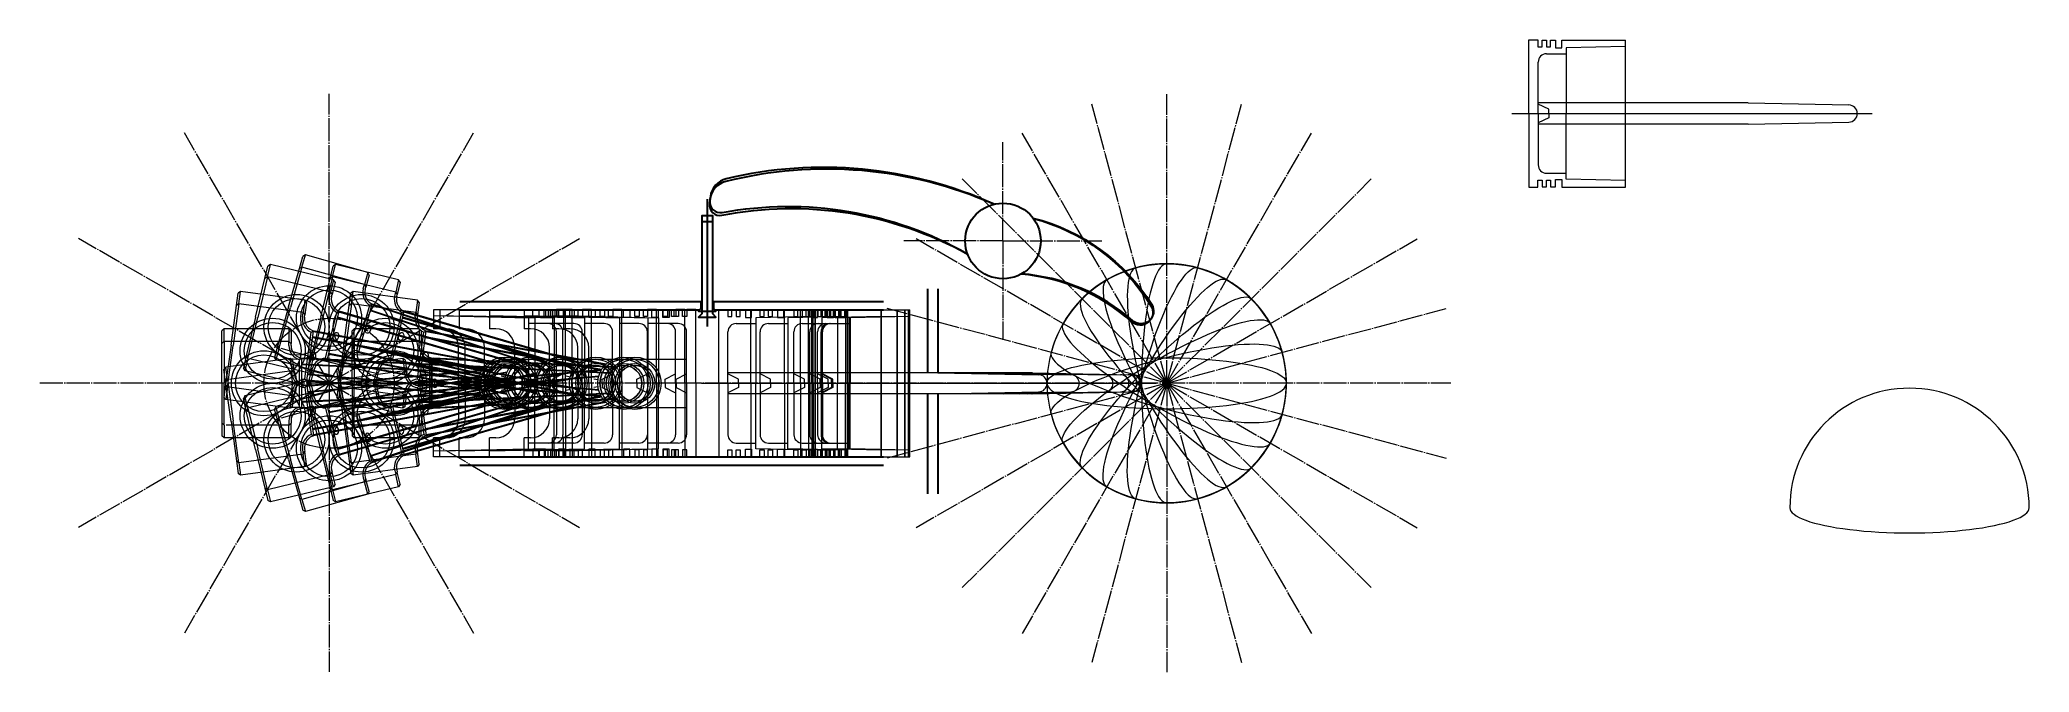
# Model space of a CAD drawing. Header units: millimetres. Extents: x 30 to 978, y -38 to 264.
import ezdxf

# ---------------------------------------------------------------- set-up
doc = ezdxf.new("R2010")
doc.units = ezdxf.units.MM
doc.linetypes.add('JIS_08_11', pattern=[12.8, 11, -0.6, 0.6, -0.6])
for name, color, linetype, lineweight in [('BODY OUTER', 7, 'Continuous', 30), ('Body_Outer', 7, 'Continuous', 30), ('Center_L', 7, 'JIS_08_11', 13), ('deg000', 7, 'Continuous', 13), ('deg030', 7, 'Continuous', 13), ('deg060', 7, 'Continuous', 13), ('deg090', 7, 'Continuous', 13), ('deg120', 7, 'Continuous', 13), ('deg150', 7, 'Continuous', 13), ('deg180', 7, 'Continuous', 13), ('deg210', 7, 'Continuous', 13), ('deg240', 7, 'Continuous', 13), ('deg270', 7, 'Continuous', 13), ('deg300', 7, 'Continuous', 13), ('deg330', 7, 'Continuous', 13), ('deg360', 7, 'Continuous', 13), ('Dim', 7, 'Continuous', 13), ('LArm BODY OUTER', 7, 'Continuous', 30), ('LArm Center', 7, 'JIS_08_11', 13), ('Lopen OUTER', 7, 'Continuous', 30)]:
    doc.layers.add(name, color=color, linetype=linetype, lineweight=lineweight)

msp = doc.modelspace()

# ---------------------------------------------------------------- linework, layer by layer
at = {"layer": 'BODY OUTER'}
for p, q in [((452.92, 145.14), (452.92, 105.07)), ((457.92, 145.14), (457.92, 105.07)), ((345.07, 139.1), (345.07, 135.73)), ((351.07, 139.1), (351.07, 135.73)), ((452.92, 95.03), (452.92, 47.28)), ((457.92, 95.03), (457.92, 47.28))]:
    msp.add_line(p, q, dxfattribs=at)
at = {"layer": 'Body_Outer'}
for p, q in [((230.16, 139.1), (345.57, 139.1)), ((230.16, 135.1), (344.44, 135.1)), ((345.07, 135.73), (344.44, 135.1)), ((350.57, 139.1), (432.05, 139.1)), ((351.69, 135.1), (351.07, 135.73)), ((351.69, 135.1), (432.05, 135.1)), ((230.16, 65), (432.05, 65)), ((230.16, 61), (432.05, 61))]:
    msp.add_line(p, q, dxfattribs=at)
at = {"layer": 'Center_L'}
for p, q in [((167.92, 100.22), (167.92, 237.98)), ((566.91, 100.05), (566.91, 237.82)), ((566.91, 100.05), (531.26, 233.12)), ((566.91, 100.05), (602.57, 233.12)), ((167.92, 100.22), (99.03, 219.53)), ((167.92, 100.22), (236.8, 219.53)), ((566.91, 100.05), (498.03, 219.36)), ((566.91, 100.05), (635.8, 219.36)), ((566.91, 100.05), (469.5, 197.47)), ((566.91, 100.05), (664.33, 197.47)), ((167.92, 100.22), (48.61, 169.1)), ((167.92, 100.22), (287.22, 169.1)), ((566.91, 100.05), (447.61, 168.94)), ((566.91, 100.05), (686.22, 168.94)), ((566.91, 100.05), (433.84, 135.71)), ((566.91, 100.05), (699.99, 135.71)), ((167.92, 100.22), (48.61, 31.33)), ((167.92, 100.22), (99.03, -19.09)), ((167.92, 100.22), (287.22, 31.33)), ((167.92, 100.22), (236.8, -19.09)), ((167.92, 100.22), (167.92, -37.55)), ((566.91, 100.05), (433.84, 64.4)), ((566.91, 100.05), (447.61, 31.17)), ((566.91, 100.05), (469.5, 2.64)), ((566.91, 100.05), (498.03, -19.26)), ((566.91, 100.05), (531.26, -33.02)), ((566.91, 100.05), (699.99, 64.4)), ((566.91, 100.05), (686.22, 31.17)), ((566.91, 100.05), (664.33, 2.64)), ((566.91, 100.05), (635.8, -19.26)), ((566.91, 100.05), (602.57, -33.02)), ((566.91, 100.05), (566.91, -37.71))]:
    msp.add_line(p, q, dxfattribs=at)
msp.add_lwpolyline([(30.15, 100.22), (167.92, 100.22), (702.18, 100.22)], dxfattribs=at)
msp.add_circle((167.92, 100.05), 31, dxfattribs=at)
at = {"layer": 'deg000'}
for p, q in [((313.62, 135.1), (279.62, 135.1)), ((279.62, 135.1), (279.62, 132.3)), ((279.62, 135.1), (279.62, 126.05)), ((324.92, 135.1), (313.62, 135.1)), ((326.92, 135.1), (324.92, 135.1)), ((326.92, 131.43), (326.92, 135.1)), ((332.32, 135.05), (329.92, 135.05)), ((329.92, 135.05), (329.92, 131.43)), ((332.32, 131.84), (332.32, 135.05)), ((336.32, 135.05), (334.32, 135.05)), ((334.32, 135.05), (334.32, 131.84)), ((336.32, 131.84), (336.32, 135.05)), ((342.62, 135.22), (338.32, 135.22)), ((338.32, 135.22), (338.32, 131.84)), ((342.62, 100.05), (342.62, 135.22)), ((353.52, 100.05), (353.52, 135.22)), ((353.52, 135.22), (357.82, 135.22)), ((357.82, 135.22), (357.82, 131.84)), ((359.82, 131.84), (359.82, 135.05)), ((359.82, 135.05), (361.82, 135.05)), ((361.82, 135.05), (361.82, 131.84)), ((363.82, 131.84), (363.82, 135.05)), ((363.82, 135.05), (366.22, 135.05)), ((366.22, 135.05), (366.22, 131.43)), ((369.22, 131.43), (369.22, 135.1)), ((369.22, 135.1), (371.22, 135.1)), ((371.22, 135.1), (382.52, 135.1)), ((382.52, 135.1), (399.52, 135.1)), ((399.52, 65), (399.52, 135.1)), ((179.92, 126.05), (178.92, 125.05)), ((178.92, 119.05), (178.92, 125.05)), ((210.82, 126.05), (179.92, 126.05)), ((179.92, 120.05), (179.92, 126.05)), ((211.82, 125.05), (210.82, 126.05)), ((210.82, 126.05), (210.82, 120.05)), ((211.82, 125.05), (211.82, 119.05)), ((279.62, 132.3), (324.92, 131.3)), ((282.62, 126.05), (279.62, 126.05)), ((324.92, 131.3), (324.92, 128.55)), ((334.22, 128.55), (324.92, 128.55)), ((324.92, 128.55), (324.92, 111.55)), ((329.92, 131.43), (326.92, 131.43)), ((334.32, 131.84), (332.32, 131.84)), ((338.32, 131.84), (336.32, 131.84)), ((338.22, 100.05), (338.22, 124.55)), ((357.82, 131.84), (359.82, 131.84)), ((357.92, 100.05), (357.92, 124.55)), ((361.82, 131.84), (363.82, 131.84)), ((361.92, 128.55), (371.22, 128.55)), ((366.22, 131.43), (369.22, 131.43)), ((399.52, 131.93), (371.22, 131.3)), ((371.22, 131.3), (371.22, 128.55)), ((371.22, 128.55), (371.22, 111.55)), ((179.92, 120.05), (178.92, 119.05)), ((178.92, 100.05), (178.92, 119.05)), ((210.82, 120.05), (179.92, 120.05)), ((179.92, 120.05), (179.92, 100.05)), ((210.82, 120.05), (211.82, 119.05)), ((210.82, 118.05), (210.82, 120.05)), ((211.82, 118.05), (211.82, 119.05)), ((291.62, 100.05), (291.62, 117.05)), ((215.92, 111.32), (216.92, 112.12)), ((215.92, 88.79), (215.92, 111.32)), ((216.92, 87.98), (216.92, 112.12)), ((303.6, 107.53), (216.92, 111.69)), ((302.18, 105.1), (216.92, 109.19)), ((302.01, 104.71), (216.92, 108.78)), ((303.9, 107.92), (217.53, 112.06)), ((313.62, 111.55), (338.22, 111.55)), ((324.92, 111.55), (324.92, 100.05)), ((333.22, 102.05), (338.22, 104.55)), ((457.92, 105.07), (357.92, 105.07)), ((362.92, 102.05), (357.92, 104.55)), ((371.22, 111.55), (371.22, 100.05)), ((457.92, 105.07), (505.92, 104.13)), ((178.92, 100.05), (178.92, 81.05)), ((179.92, 80.05), (179.92, 100.05)), ((302.01, 95.4), (216.92, 91.32)), ((302.18, 95), (216.92, 90.92)), ((291.62, 100.05), (291.62, 83.05)), ((301.12, 100.05), (299.12, 100.05)), ((313.62, 100.05), (313.62, 100.05)), ((324.92, 88.55), (324.92, 100.05)), ((333.22, 100.05), (333.22, 102.05)), ((338.22, 100.05), (333.22, 100.05)), ((338.22, 100.05), (333.22, 100.05)), ((333.22, 100.05), (333.22, 98.05)), ((333.22, 98.05), (338.22, 95.55)), ((338.22, 100.05), (338.22, 75.55)), ((342.62, 100.05), (342.62, 64.88)), ((345.36, 100.05), (516.94, 100.05)), ((353.52, 100.05), (353.52, 64.88)), ((357.92, 100.05), (357.92, 75.55)), ((357.92, 100.05), (362.92, 100.05)), ((357.92, 100.05), (362.92, 100.05)), ((362.92, 98.05), (357.92, 95.55)), ((457.92, 95.03), (357.92, 95.03)), ((362.92, 100.05), (362.92, 102.05)), ((362.92, 100.05), (362.92, 98.05)), ((371.22, 88.55), (371.22, 100.05)), ((457.92, 95.03), (505.92, 95.97)), ((215.92, 88.79), (216.92, 87.98)), ((303.6, 92.57), (216.92, 88.42)), ((303.9, 92.19), (217.53, 88.05)), ((313.62, 88.55), (338.22, 88.55)), ((324.92, 71.55), (324.92, 88.55)), ((371.22, 71.55), (371.22, 88.55)), ((179.92, 80.05), (178.92, 81.05)), ((178.92, 81.05), (178.92, 75.05)), ((179.92, 80.05), (179.92, 74.05)), ((210.82, 80.05), (180.92, 80.05)), ((210.82, 82.05), (210.82, 80.05)), ((210.82, 80.05), (211.82, 81.05)), ((210.82, 74.05), (210.82, 80.05)), ((211.82, 82.05), (211.82, 81.05)), ((211.82, 75.05), (211.82, 81.05)), ((179.92, 74.05), (178.92, 75.05)), ((210.82, 74.05), (179.92, 74.05)), ((211.82, 75.05), (210.82, 74.05)), ((279.62, 65), (279.62, 74.05)), ((282.62, 74.05), (279.62, 74.05)), ((279.62, 67.8), (324.92, 68.8)), ((279.62, 65), (279.62, 67.8)), ((324.92, 68.8), (324.92, 71.55)), ((334.22, 71.55), (324.92, 71.55)), ((329.92, 68.67), (326.92, 68.67)), ((326.92, 68.67), (326.92, 65)), ((329.92, 65.05), (329.92, 68.67)), ((334.32, 68.26), (332.32, 68.26)), ((332.32, 68.26), (332.32, 65.05)), ((334.32, 65.05), (334.32, 68.26)), ((338.32, 68.26), (336.32, 68.26)), ((336.32, 68.26), (336.32, 65.05)), ((338.32, 64.88), (338.32, 68.26)), ((357.82, 64.88), (357.82, 68.26)), ((357.82, 68.26), (359.82, 68.26)), ((359.82, 68.26), (359.82, 65.05)), ((361.82, 65.05), (361.82, 68.26)), ((361.82, 68.26), (363.82, 68.26)), ((361.92, 71.55), (371.22, 71.55)), ((363.82, 68.26), (363.82, 65.05)), ((366.22, 65.05), (366.22, 68.67)), ((366.22, 68.67), (369.22, 68.67)), ((369.22, 68.67), (369.22, 65)), ((371.22, 68.8), (371.22, 71.55)), ((399.52, 68.18), (371.22, 68.8)), ((313.62, 65), (279.62, 65)), ((324.92, 65), (313.62, 65)), ((326.92, 65), (324.92, 65)), ((332.32, 65.05), (329.92, 65.05)), ((336.32, 65.05), (334.32, 65.05)), ((342.62, 64.88), (338.32, 64.88)), ((353.52, 64.88), (357.82, 64.88)), ((359.82, 65.05), (361.82, 65.05)), ((363.82, 65.05), (366.22, 65.05)), ((369.22, 65), (371.22, 65)), ((371.22, 65), (382.52, 65)), ((382.52, 65), (399.52, 65))]:
    msp.add_line(p, q, dxfattribs=at)
for centre, radius in [((198.92, 100.05), 15.5), ((198.92, 100.05), 13.5), ((313.62, 100.05), 12.5), ((313.62, 100.05), 11.5), ((313.62, 100.05), 9.5), ((313.62, 100.05), 8.5)]:
    msp.add_circle(centre, radius, dxfattribs=at)
for centre, radius, start, end in [((566.91, 99.89), 57, 359.99979, 179.99979), ((282.62, 117.05), 9, 0, 90), ((334.22, 124.55), 4, 0, 90), ((361.92, 124.55), 4, 90, 180), ((217.82, 118.05), 7, 180, 254.25071), ((217.82, 118.05), 6, 180, 267.25554), ((313.62, 100.05), 11.5, 90, 180), ((313.62, 100.05), 8.5, 0, 180), ((313.62, 100.05), 11.5, 180, 270), ((313.62, 100.05), 8.5, 180, 0), ((505.84, 100.05), 4.08, 271.12418, 88.87582), ((217.82, 82.05), 7, 105.74929, 180), ((217.82, 82.05), 6, 92.74446, 180), ((282.62, 83.05), 9, 270, 0), ((334.22, 75.55), 4, 270, 0), ((361.92, 75.55), 4, 180, 270)]:
    msp.add_arc(centre, radius, start, end, dxfattribs=at)
msp.add_ellipse((218.27, 100.05), major_axis=(0, 2), ratio=0.606673, dxfattribs=at)
msp.add_ellipse((566.91, 99.89), major_axis=(57, 0), ratio=0.210526, start_param=3.141586, end_param=6.283189, dxfattribs=at)
at = {"layer": 'deg030'}
for p, q in [((177.51, 137.08), (178.32, 143.03)), ((179.45, 143.88), (178.32, 143.03)), ((178.64, 137.94), (179.45, 143.88)), ((210.07, 139.71), (179.45, 143.88)), ((174.95, 118.26), (177.51, 137.08)), ((178.64, 137.94), (175.94, 118.12)), ((178.64, 137.94), (177.51, 137.08)), ((209.26, 133.76), (178.64, 137.94)), ((208.99, 131.78), (209.26, 133.76)), ((210.07, 139.71), (209.26, 133.76)), ((209.26, 133.76), (210.11, 132.63)), ((210.92, 138.58), (210.07, 139.71)), ((210.92, 138.58), (210.11, 132.63)), ((308.41, 135.1), (274.41, 135.1)), ((274.41, 135.1), (274.41, 132.3)), ((274.41, 135.1), (274.41, 126.05)), ((319.71, 135.1), (308.41, 135.1)), ((321.71, 135.1), (319.71, 135.1)), ((321.71, 131.43), (321.71, 135.1)), ((327.11, 135.05), (324.71, 135.05)), ((324.71, 135.05), (324.71, 131.43)), ((327.11, 131.84), (327.11, 135.05)), ((331.11, 135.05), (329.11, 135.05)), ((329.11, 135.05), (329.11, 131.84)), ((331.11, 131.84), (331.11, 135.05)), ((337.41, 135.22), (333.11, 135.22)), ((333.11, 135.22), (333.11, 131.84)), ((337.41, 100.05), (337.41, 135.22)), ((368.82, 100.05), (368.82, 135.22)), ((368.82, 135.22), (373.12, 135.22)), ((373.12, 135.22), (373.12, 131.84)), ((375.12, 131.84), (375.12, 135.05)), ((375.12, 135.05), (377.12, 135.05)), ((377.12, 135.05), (377.12, 131.84)), ((379.12, 131.84), (379.12, 135.05)), ((379.12, 135.05), (381.52, 135.05)), ((381.52, 135.05), (381.52, 131.43)), ((384.52, 131.43), (384.52, 135.1)), ((384.52, 135.1), (386.52, 135.1)), ((386.52, 135.1), (397.82, 135.1)), ((397.82, 135.1), (414.82, 135.1)), ((414.82, 65), (414.82, 135.1)), ((209.98, 131.64), (210.11, 132.63)), ((210.08, 102.1), (213.13, 124.41)), ((210.97, 101.16), (214.23, 125.08)), ((213.13, 124.41), (214.23, 125.08)), ((299.5, 108.82), (214.17, 124.65)), ((299.85, 109.16), (214.83, 124.93)), ((274.41, 132.3), (319.71, 131.3)), ((277.41, 126.05), (274.41, 126.05)), ((319.71, 131.3), (319.71, 128.55)), ((329.01, 128.55), (319.71, 128.55)), ((319.71, 128.55), (319.71, 111.55)), ((324.71, 131.43), (321.71, 131.43)), ((329.11, 131.84), (327.11, 131.84)), ((333.11, 131.84), (331.11, 131.84)), ((333.01, 100.05), (333.01, 124.55)), ((373.12, 131.84), (375.12, 131.84)), ((373.22, 100.05), (373.22, 124.55)), ((377.12, 131.84), (379.12, 131.84)), ((377.22, 128.55), (386.52, 128.55)), ((381.52, 131.43), (384.52, 131.43)), ((414.82, 131.93), (386.52, 131.3)), ((386.52, 131.3), (386.52, 128.55)), ((386.52, 128.55), (386.52, 111.55)), ((174.95, 118.26), (172.38, 99.43)), ((173.23, 98.3), (175.94, 118.12)), ((297.54, 106.23), (213.78, 121.77)), ((297.76, 106.6), (213.83, 122.17)), ((286.41, 100.05), (286.41, 117.05)), ((296.29, 97.01), (211.42, 104.47)), ((308.41, 111.55), (333.01, 111.55)), ((319.71, 111.55), (319.71, 100.05)), ((328.01, 102.05), (333.01, 104.55)), ((473.22, 105.07), (373.22, 105.07)), ((378.22, 102.05), (373.22, 104.55)), ((386.52, 111.55), (386.52, 100.05)), ((473.22, 105.07), (521.22, 104.13)), ((172.38, 99.43), (171.57, 93.48)), ((173.23, 98.3), (172.38, 99.43)), ((173.23, 98.3), (172.42, 92.36)), ((203.85, 94.13), (174.22, 98.17)), ((204.12, 96.11), (203.85, 94.13)), ((203.85, 94.13), (204.98, 94.98)), ((204.17, 89.04), (204.98, 94.98)), ((205.11, 95.97), (204.98, 94.98)), ((210.08, 102.1), (210.97, 101.16)), ((297.48, 94), (211.02, 101.59)), ((296.4, 96.6), (211.36, 104.07)), ((297.72, 93.57), (211.58, 101.14)), ((286.41, 100.05), (286.41, 83.05)), ((296.02, 101.74), (294.04, 102.01)), ((308.41, 100.05), (308.41, 100.05)), ((319.71, 88.55), (319.71, 100.05)), ((328.01, 100.05), (328.01, 102.05)), ((333.01, 100.05), (328.01, 100.05)), ((333.01, 100.05), (328.01, 100.05)), ((328.01, 100.05), (328.01, 98.05)), ((328.01, 98.05), (333.01, 95.55)), ((333.01, 100.05), (333.01, 75.55)), ((337.41, 100.05), (337.41, 64.88)), ((360.66, 100.05), (532.24, 100.05)), ((368.82, 100.05), (368.82, 64.88)), ((373.22, 100.05), (373.22, 75.55)), ((373.22, 100.05), (378.22, 100.05)), ((373.22, 100.05), (378.22, 100.05)), ((378.22, 98.05), (373.22, 95.55)), ((473.22, 95.03), (373.22, 95.03)), ((378.22, 100.05), (378.22, 102.05)), ((378.22, 100.05), (378.22, 98.05)), ((386.52, 88.55), (386.52, 100.05)), ((473.22, 95.03), (521.22, 95.97)), ((172.42, 92.36), (171.57, 93.48)), ((203.04, 88.18), (172.42, 92.36)), ((203.04, 88.18), (203.85, 94.13)), ((204.17, 89.04), (203.04, 88.18)), ((308.41, 88.55), (333.01, 88.55)), ((319.71, 71.55), (319.71, 88.55)), ((386.52, 71.55), (386.52, 88.55)), ((274.41, 65), (274.41, 74.05)), ((277.41, 74.05), (274.41, 74.05)), ((274.41, 67.8), (319.71, 68.8)), ((274.41, 65), (274.41, 67.8)), ((319.71, 68.8), (319.71, 71.55)), ((329.01, 71.55), (319.71, 71.55)), ((324.71, 68.67), (321.71, 68.67)), ((321.71, 68.67), (321.71, 65)), ((324.71, 65.05), (324.71, 68.67)), ((329.11, 68.26), (327.11, 68.26)), ((327.11, 68.26), (327.11, 65.05)), ((329.11, 65.05), (329.11, 68.26)), ((333.11, 68.26), (331.11, 68.26)), ((331.11, 68.26), (331.11, 65.05)), ((333.11, 64.88), (333.11, 68.26)), ((373.12, 64.88), (373.12, 68.26)), ((373.12, 68.26), (375.12, 68.26)), ((375.12, 68.26), (375.12, 65.05)), ((377.12, 65.05), (377.12, 68.26)), ((377.12, 68.26), (379.12, 68.26)), ((377.22, 71.55), (386.52, 71.55)), ((379.12, 68.26), (379.12, 65.05)), ((381.52, 65.05), (381.52, 68.67)), ((381.52, 68.67), (384.52, 68.67)), ((384.52, 68.67), (384.52, 65)), ((386.52, 68.8), (386.52, 71.55)), ((414.82, 68.18), (386.52, 68.8)), ((308.41, 65), (274.41, 65)), ((319.71, 65), (308.41, 65)), ((321.71, 65), (319.71, 65)), ((327.11, 65.05), (324.71, 65.05)), ((331.11, 65.05), (329.11, 65.05)), ((337.41, 64.88), (333.11, 64.88)), ((368.82, 64.88), (373.12, 64.88)), ((375.12, 65.05), (377.12, 65.05)), ((379.12, 65.05), (381.52, 65.05)), ((384.52, 65), (386.52, 65)), ((386.52, 65), (397.82, 65)), ((397.82, 65), (414.82, 65))]:
    msp.add_line(p, q, dxfattribs=at)
for centre, radius in [((194.76, 115.55), 15.5), ((194.76, 115.55), 13.5), ((308.41, 100.05), 12.5), ((308.41, 100.05), 11.5), ((308.41, 100.05), 9.5), ((308.41, 100.05), 8.5)]:
    msp.add_circle(centre, radius, dxfattribs=at)
for centre, radius, start, end in [((566.91, 100.05), 57, 344.99979, 164.99979), ((215.92, 130.83), 7, 172.23357, 246.48427), ((215.92, 130.83), 6, 172.23357, 259.48911), ((277.41, 117.05), 9, 0, 90), ((329.01, 124.55), 4, 0, 90), ((377.22, 124.55), 4, 90, 180), ((308.41, 100.05), 11.5, 90, 180), ((308.41, 100.05), 8.5, 0, 180), ((211.06, 95.16), 7, 97.98286, 172.23357), ((211.06, 95.16), 6, 84.97802, 172.23357), ((308.41, 100.05), 11.5, 180, 270), ((308.41, 100.05), 8.5, 180, 0), ((521.14, 100.05), 4.08, 271.12418, 88.87582), ((277.41, 83.05), 9, 270, 0), ((329.01, 75.55), 4, 270, 0), ((377.22, 75.55), 4, 180, 270)]:
    msp.add_arc(centre, radius, start, end, dxfattribs=at)
msp.add_ellipse((213.94, 112.94), major_axis=(0.27, 1.98), ratio=0.606673, dxfattribs=at)
msp.add_ellipse((566.91, 100.05), major_axis=(55.06, -14.75), ratio=0.210526, start_param=3.141586, end_param=6.283189, dxfattribs=at)
at = {"layer": 'deg060'}
for p, q in [((168.42, 150.05), (169.82, 155.89)), ((169.62, 150.79), (171.03, 156.62)), ((171.03, 156.62), (169.82, 155.89)), ((201.07, 149.39), (171.03, 156.62)), ((163.97, 131.58), (168.42, 150.05)), ((169.62, 150.79), (164.94, 131.35)), ((169.62, 150.79), (168.42, 150.05)), ((199.67, 143.56), (169.62, 150.79)), ((199.2, 141.61), (199.67, 143.56)), ((201.07, 149.39), (199.67, 143.56)), ((199.67, 143.56), (200.4, 142.35)), ((200.17, 141.38), (200.4, 142.35)), ((201.81, 148.19), (200.4, 142.35)), ((201.81, 148.19), (201.07, 149.39)), ((197.31, 111.97), (202.58, 133.87)), ((198.09, 110.95), (203.74, 134.42)), ((202.58, 133.87), (203.74, 134.42)), ((286.94, 109.67), (203.64, 134)), ((287.33, 109.97), (204.32, 134.22)), ((294.93, 135.1), (260.93, 135.1)), ((260.93, 135.1), (260.93, 132.3)), ((260.93, 135.1), (260.93, 126.05)), ((306.23, 135.1), (294.93, 135.1)), ((308.23, 135.1), (306.23, 135.1)), ((308.23, 131.43), (308.23, 135.1)), ((313.63, 135.05), (311.23, 135.05)), ((311.23, 135.05), (311.23, 131.43)), ((313.63, 131.84), (313.63, 135.05)), ((317.63, 135.05), (315.63, 135.05)), ((315.63, 135.05), (315.63, 131.84)), ((317.63, 131.84), (317.63, 135.05)), ((323.93, 135.22), (319.63, 135.22)), ((319.63, 135.22), (319.63, 131.84)), ((323.93, 100.05), (323.93, 135.22)), ((384.94, 100.05), (384.94, 135.22)), ((384.94, 135.22), (389.24, 135.22)), ((389.24, 135.22), (389.24, 131.84)), ((391.24, 131.84), (391.24, 135.05)), ((391.24, 135.05), (393.24, 135.05)), ((393.24, 135.05), (393.24, 131.84)), ((395.24, 131.84), (395.24, 135.05)), ((395.24, 135.05), (397.64, 135.05)), ((397.64, 135.05), (397.64, 131.43)), ((400.64, 131.43), (400.64, 135.1)), ((400.64, 135.1), (402.64, 135.1)), ((402.64, 135.1), (413.94, 135.1)), ((413.94, 135.1), (430.94, 135.1)), ((430.94, 65), (430.94, 135.1)), ((163.97, 131.58), (159.52, 113.11)), ((160.26, 111.9), (164.94, 131.35)), ((284.74, 107.29), (202.96, 131.18)), ((284.99, 107.64), (203.05, 131.57)), ((260.93, 132.3), (306.23, 131.3)), ((263.93, 126.05), (260.93, 126.05)), ((306.23, 131.3), (306.23, 128.55)), ((315.53, 128.55), (306.23, 128.55)), ((306.23, 128.55), (306.23, 111.55)), ((311.23, 131.43), (308.23, 131.43)), ((315.63, 131.84), (313.63, 131.84)), ((319.63, 131.84), (317.63, 131.84)), ((319.53, 100.05), (319.53, 124.55)), ((389.24, 131.84), (391.24, 131.84)), ((389.34, 100.05), (389.34, 124.55)), ((393.24, 131.84), (395.24, 131.84)), ((393.34, 128.55), (402.64, 128.55)), ((397.64, 131.43), (400.64, 131.43)), ((430.94, 131.93), (402.64, 131.3)), ((402.64, 131.3), (402.64, 128.55)), ((402.64, 128.55), (402.64, 111.55)), ((282.63, 97.82), (198.78, 113.81)), ((282.56, 98.24), (198.87, 114.2)), ((272.93, 100.05), (272.93, 117.05)), ((159.52, 113.11), (158.12, 107.27)), ((158.86, 106.07), (158.12, 107.27)), ((160.26, 111.9), (158.86, 106.07)), ((188.9, 98.84), (158.86, 106.07)), ((160.26, 111.9), (159.52, 113.11)), ((190.3, 104.67), (161.23, 111.67)), ((188.9, 98.84), (190.3, 104.67)), ((190.11, 99.57), (191.51, 105.41)), ((190.77, 106.61), (190.3, 104.67)), ((190.3, 104.67), (191.51, 105.41)), ((191.74, 106.38), (191.51, 105.41)), ((197.31, 111.97), (198.09, 110.95)), ((283.44, 95.13), (198.19, 111.38)), ((283.64, 94.68), (198.7, 110.87)), ((294.93, 111.55), (319.53, 111.55)), ((306.23, 111.55), (306.23, 100.05)), ((314.53, 102.05), (319.53, 104.55)), ((489.34, 105.07), (389.34, 105.07)), ((394.34, 102.05), (389.34, 104.55)), ((402.64, 111.55), (402.64, 100.05)), ((489.34, 105.07), (537.34, 104.13)), ((190.11, 99.57), (188.9, 98.84)), ((272.93, 100.05), (272.93, 83.05)), ((282.78, 102.98), (280.83, 103.45)), ((294.93, 100.05), (294.93, 100.05)), ((306.23, 88.55), (306.23, 100.05)), ((314.53, 100.05), (314.53, 102.05)), ((319.53, 100.05), (314.53, 100.05)), ((319.53, 100.05), (314.53, 100.05)), ((314.53, 100.05), (314.53, 98.05)), ((314.53, 98.05), (319.53, 95.55)), ((319.53, 100.05), (319.53, 75.55)), ((323.93, 100.05), (323.93, 64.88)), ((376.78, 100.05), (548.36, 100.05)), ((384.94, 100.05), (384.94, 64.88)), ((389.34, 100.05), (389.34, 75.55)), ((389.34, 100.05), (394.34, 100.05)), ((389.34, 100.05), (394.34, 100.05)), ((394.34, 98.05), (389.34, 95.55)), ((489.34, 95.03), (389.34, 95.03)), ((394.34, 100.05), (394.34, 102.05)), ((394.34, 100.05), (394.34, 98.05)), ((402.64, 88.55), (402.64, 100.05)), ((489.34, 95.03), (537.34, 95.97)), ((294.93, 88.55), (319.53, 88.55)), ((306.23, 71.55), (306.23, 88.55)), ((402.64, 71.55), (402.64, 88.55)), ((260.93, 65), (260.93, 74.05)), ((263.93, 74.05), (260.93, 74.05)), ((260.93, 67.8), (306.23, 68.8)), ((260.93, 65), (260.93, 67.8)), ((306.23, 68.8), (306.23, 71.55)), ((315.53, 71.55), (306.23, 71.55)), ((311.23, 68.67), (308.23, 68.67)), ((308.23, 68.67), (308.23, 65)), ((311.23, 65.05), (311.23, 68.67)), ((315.63, 68.26), (313.63, 68.26)), ((313.63, 68.26), (313.63, 65.05)), ((315.63, 65.05), (315.63, 68.26)), ((319.63, 68.26), (317.63, 68.26)), ((317.63, 68.26), (317.63, 65.05)), ((319.63, 64.88), (319.63, 68.26)), ((389.24, 64.88), (389.24, 68.26)), ((389.24, 68.26), (391.24, 68.26)), ((391.24, 68.26), (391.24, 65.05)), ((393.24, 65.05), (393.24, 68.26)), ((393.24, 68.26), (395.24, 68.26)), ((393.34, 71.55), (402.64, 71.55)), ((395.24, 68.26), (395.24, 65.05)), ((397.64, 65.05), (397.64, 68.67)), ((397.64, 68.67), (400.64, 68.67)), ((400.64, 68.67), (400.64, 65)), ((402.64, 68.8), (402.64, 71.55)), ((430.94, 68.18), (402.64, 68.8)), ((294.93, 65), (260.93, 65)), ((306.23, 65), (294.93, 65)), ((308.23, 65), (306.23, 65)), ((313.63, 65.05), (311.23, 65.05)), ((317.63, 65.05), (315.63, 65.05)), ((323.93, 64.88), (319.63, 64.88)), ((384.94, 64.88), (389.24, 64.88)), ((391.24, 65.05), (393.24, 65.05)), ((395.24, 65.05), (397.64, 65.05)), ((400.64, 65), (402.64, 65)), ((402.64, 65), (413.94, 65)), ((413.94, 65), (430.94, 65))]:
    msp.add_line(p, q, dxfattribs=at)
for centre, radius in [((183.42, 126.9), 15.5), ((183.42, 126.9), 13.5), ((294.93, 100.05), 12.5), ((294.93, 100.05), 11.5), ((294.93, 100.05), 9.5), ((294.93, 100.05), 8.5)]:
    msp.add_circle(centre, radius, dxfattribs=at)
for centre, radius, start, end in [((566.91, 100.05), 57, 329.99979, 149.99979), ((206, 139.98), 7, 166.46373, 240.71443), ((206, 139.98), 6, 166.46373, 253.71927), ((263.93, 117.05), 9, 0, 90), ((315.53, 124.55), 4, 0, 90), ((393.34, 124.55), 4, 90, 180), ((197.58, 104.98), 7, 92.21302, 166.46373), ((197.58, 104.98), 6, 79.20818, 166.46373), ((294.93, 100.05), 11.5, 90, 180), ((294.93, 100.05), 8.5, 0, 180), ((294.93, 100.05), 11.5, 180, 270), ((294.93, 100.05), 8.5, 180, 0), ((537.26, 100.05), 4.08, 271.12418, 88.87582), ((263.93, 83.05), 9, 270, 0), ((315.53, 75.55), 4, 270, 0), ((393.34, 75.55), 4, 180, 270)]:
    msp.add_arc(centre, radius, start, end, dxfattribs=at)
msp.add_ellipse((202.23, 122.37), major_axis=(0.47, 1.94), ratio=0.606673, dxfattribs=at)
msp.add_ellipse((566.91, 100.05), major_axis=(49.36, -28.5), ratio=0.210526, start_param=3.141586, end_param=6.283189, dxfattribs=at)
at = {"layer": 'deg090'}
for p, q in [((155.03, 155.44), (156.65, 161.22)), ((156.65, 161.22), (155.42, 160.53)), ((186.4, 152.87), (156.65, 161.22)), ((148.66, 136.46), (153.79, 154.75)), ((155.03, 155.44), (149.62, 136.19)), ((153.79, 154.75), (155.42, 160.53)), ((155.03, 155.44), (153.79, 154.75)), ((184.78, 147.09), (155.03, 155.44)), ((186.4, 152.87), (184.78, 147.09)), ((187.09, 151.64), (185.47, 145.86)), ((187.09, 151.64), (186.4, 152.87)), ((184.24, 145.17), (184.78, 147.09)), ((184.78, 147.09), (185.47, 145.86)), ((185.2, 144.9), (185.47, 145.86)), ((148.66, 136.46), (143.52, 118.16)), ((144.22, 116.93), (149.62, 136.19)), ((181.24, 115.61), (187.33, 137.3)), ((181.98, 114.57), (188.51, 137.81)), ((187.33, 137.3), (188.51, 137.81)), ((268.43, 107.67), (187.61, 134.6)), ((268.7, 108), (187.71, 134.98)), ((270.72, 109.96), (188.39, 137.39)), ((271.12, 110.25), (189.08, 137.58)), ((278.35, 135.1), (244.35, 135.1)), ((244.35, 135.1), (244.35, 132.3)), ((244.35, 135.1), (244.35, 126.05)), ((289.65, 135.1), (278.35, 135.1)), ((291.65, 135.1), (289.65, 135.1)), ((291.65, 131.43), (291.65, 135.1)), ((297.05, 135.05), (294.65, 135.05)), ((294.65, 135.05), (294.65, 131.43)), ((297.05, 131.84), (297.05, 135.05)), ((301.05, 135.05), (299.05, 135.05)), ((299.05, 135.05), (299.05, 131.84)), ((301.05, 131.84), (301.05, 135.05)), ((307.35, 135.22), (303.05, 135.22)), ((303.05, 135.22), (303.05, 131.84)), ((307.35, 100.05), (307.35, 135.22)), ((392.48, 100.05), (392.48, 135.22)), ((392.48, 135.22), (396.78, 135.22)), ((396.78, 135.22), (396.78, 131.84)), ((398.78, 131.84), (398.78, 135.05)), ((398.78, 135.05), (400.78, 135.05)), ((400.78, 135.05), (400.78, 131.84)), ((402.78, 131.84), (402.78, 135.05)), ((402.78, 135.05), (405.18, 135.05)), ((405.18, 135.05), (405.18, 131.43)), ((408.18, 131.43), (408.18, 135.1)), ((408.18, 135.1), (410.18, 135.1)), ((410.18, 135.1), (421.48, 135.1)), ((421.48, 135.1), (438.48, 135.1)), ((438.48, 65), (438.48, 135.1)), ((244.35, 132.3), (289.65, 131.3)), ((247.35, 126.05), (244.35, 126.05)), ((289.65, 131.3), (289.65, 128.55)), ((298.95, 128.55), (289.65, 128.55)), ((289.65, 128.55), (289.65, 111.55)), ((294.65, 131.43), (291.65, 131.43)), ((299.05, 131.84), (297.05, 131.84)), ((303.05, 131.84), (301.05, 131.84)), ((302.95, 100.05), (302.95, 124.55)), ((396.78, 131.84), (398.78, 131.84)), ((396.88, 100.05), (396.88, 124.55)), ((400.78, 131.84), (402.78, 131.84)), ((400.88, 128.55), (410.18, 128.55)), ((405.18, 131.43), (408.18, 131.43)), ((438.48, 131.93), (410.18, 131.3)), ((410.18, 131.3), (410.18, 128.55)), ((410.18, 128.55), (410.18, 111.55)), ((143.52, 118.16), (141.9, 112.39)), ((144.22, 116.93), (142.6, 111.16)), ((144.22, 116.93), (143.52, 118.16)), ((173.97, 108.58), (145.18, 116.66)), ((181.24, 115.61), (181.98, 114.57)), ((266.68, 95.56), (182.1, 114.99)), ((266.87, 95.1), (182.59, 114.46)), ((265.97, 98.28), (182.78, 117.39)), ((265.92, 98.71), (182.89, 117.78)), ((256.35, 100.05), (256.35, 117.05)), ((142.6, 111.16), (141.9, 112.39)), ((172.35, 102.8), (142.6, 111.16)), ((172.35, 102.8), (173.97, 108.58)), ((173.58, 103.5), (175.2, 109.27)), ((174.51, 110.51), (173.97, 108.58)), ((173.97, 108.58), (175.2, 109.27)), ((175.47, 110.24), (175.2, 109.27)), ((278.35, 111.55), (302.95, 111.55)), ((289.65, 111.55), (289.65, 100.05)), ((297.95, 102.05), (302.95, 104.55)), ((496.88, 105.07), (396.88, 105.07)), ((401.88, 102.05), (396.88, 104.55)), ((410.18, 111.55), (410.18, 100.05)), ((496.88, 105.07), (544.88, 104.13)), ((173.58, 103.5), (172.35, 102.8)), ((256.35, 100.05), (256.35, 83.05)), ((266.31, 103.43), (264.39, 103.97)), ((278.35, 100.05), (278.35, 100.05)), ((289.65, 88.55), (289.65, 100.05)), ((297.95, 100.05), (297.95, 102.05)), ((302.95, 100.05), (297.95, 100.05)), ((302.95, 100.05), (297.95, 100.05)), ((297.95, 100.05), (297.95, 98.05)), ((297.95, 98.05), (302.95, 95.55)), ((302.95, 100.05), (302.95, 75.55)), ((307.35, 100.05), (307.35, 64.88)), ((384.32, 100.05), (555.9, 100.05)), ((392.48, 100.05), (392.48, 64.88)), ((396.88, 100.05), (396.88, 75.55)), ((396.88, 100.05), (401.88, 100.05)), ((396.88, 100.05), (401.88, 100.05)), ((401.88, 98.05), (396.88, 95.55)), ((496.88, 95.03), (396.88, 95.03)), ((401.88, 100.05), (401.88, 102.05)), ((401.88, 100.05), (401.88, 98.05)), ((410.18, 88.55), (410.18, 100.05)), ((496.88, 95.03), (544.88, 95.97)), ((278.35, 88.55), (302.95, 88.55)), ((289.65, 71.55), (289.65, 88.55)), ((410.18, 71.55), (410.18, 88.55)), ((244.35, 65), (244.35, 74.05)), ((247.35, 74.05), (244.35, 74.05)), ((244.35, 67.8), (289.65, 68.8)), ((244.35, 65), (244.35, 67.8)), ((289.65, 68.8), (289.65, 71.55)), ((298.95, 71.55), (289.65, 71.55)), ((294.65, 68.67), (291.65, 68.67)), ((291.65, 68.67), (291.65, 65)), ((294.65, 65.05), (294.65, 68.67)), ((299.05, 68.26), (297.05, 68.26)), ((297.05, 68.26), (297.05, 65.05)), ((299.05, 65.05), (299.05, 68.26)), ((303.05, 68.26), (301.05, 68.26)), ((301.05, 68.26), (301.05, 65.05)), ((303.05, 64.88), (303.05, 68.26)), ((396.78, 64.88), (396.78, 68.26)), ((396.78, 68.26), (398.78, 68.26)), ((398.78, 68.26), (398.78, 65.05)), ((400.78, 65.05), (400.78, 68.26)), ((400.78, 68.26), (402.78, 68.26)), ((400.88, 71.55), (410.18, 71.55)), ((402.78, 68.26), (402.78, 65.05)), ((405.18, 65.05), (405.18, 68.67)), ((405.18, 68.67), (408.18, 68.67)), ((408.18, 68.67), (408.18, 65)), ((410.18, 68.8), (410.18, 71.55)), ((438.48, 68.18), (410.18, 68.8)), ((278.35, 65), (244.35, 65)), ((289.65, 65), (278.35, 65)), ((291.65, 65), (289.65, 65)), ((297.05, 65.05), (294.65, 65.05)), ((301.05, 65.05), (299.05, 65.05)), ((307.35, 64.88), (303.05, 64.88)), ((392.48, 64.88), (396.78, 64.88)), ((398.78, 65.05), (400.78, 65.05)), ((402.78, 65.05), (405.18, 65.05)), ((408.18, 65), (410.18, 65)), ((410.18, 65), (421.48, 65)), ((421.48, 65), (438.48, 65))]:
    msp.add_line(p, q, dxfattribs=at)
for centre, radius in [((167.92, 131.05), 15.5), ((167.92, 131.05), 13.5), ((278.35, 100.05), 12.5), ((278.35, 100.05), 11.5), ((278.35, 100.05), 9.5), ((278.35, 100.05), 8.5)]:
    msp.add_circle(centre, radius, dxfattribs=at)
for centre, radius, start, end in [((566.91, 100.05), 57, 314.99979, 134.99979), ((190.98, 143.27), 7, 164.31965, 238.57036), ((190.98, 143.27), 6, 164.31965, 251.57519), ((247.35, 117.05), 9, 0, 90), ((298.95, 124.55), 4, 0, 90), ((400.88, 124.55), 4, 90, 180), ((181.25, 108.61), 7, 90.06894, 164.31965), ((181.25, 108.61), 6, 77.06411, 164.31965), ((278.35, 100.05), 11.5, 90, 180), ((278.35, 100.05), 8.5, 0, 180), ((278.35, 100.05), 11.5, 180, 270), ((278.35, 100.05), 8.5, 180, 0), ((544.8, 100.05), 4.08, 271.12418, 88.87582), ((247.35, 83.05), 9, 270, 0), ((298.95, 75.55), 4, 270, 0), ((400.88, 75.55), 4, 180, 270)]:
    msp.add_arc(centre, radius, start, end, dxfattribs=at)
msp.add_ellipse((566.91, 100.05), major_axis=(40.31, -40.31), ratio=0.210526, start_param=3.141586, end_param=6.283189, dxfattribs=at)
msp.add_ellipse((186.55, 125.82), major_axis=(0.54, 1.93), ratio=0.606673, dxfattribs=at)
at = {"layer": 'deg120'}
for p, q in [((137.42, 150.05), (138.82, 155.89)), ((138.62, 150.79), (140.03, 156.62)), ((140.03, 156.62), (138.82, 155.89)), ((170.07, 149.39), (140.03, 156.62)), ((132.97, 131.58), (137.42, 150.05)), ((138.62, 150.79), (133.94, 131.35)), ((138.62, 150.79), (137.42, 150.05)), ((168.67, 143.56), (138.62, 150.79)), ((168.2, 141.61), (168.67, 143.56)), ((170.07, 149.39), (168.67, 143.56)), ((168.67, 143.56), (169.4, 142.35)), ((169.17, 141.38), (169.4, 142.35)), ((170.81, 148.19), (169.4, 142.35)), ((170.81, 148.19), (170.07, 149.39)), ((166.31, 111.97), (171.58, 133.87)), ((167.09, 110.95), (172.74, 134.42)), ((171.58, 133.87), (172.74, 134.42)), ((255.94, 109.67), (172.64, 134)), ((256.33, 109.97), (173.32, 134.22)), ((263.93, 135.1), (229.93, 135.1)), ((229.93, 135.1), (229.93, 132.3)), ((229.93, 135.1), (229.93, 126.05)), ((275.23, 135.1), (263.93, 135.1)), ((277.23, 135.1), (275.23, 135.1)), ((277.23, 131.43), (277.23, 135.1)), ((282.63, 135.05), (280.23, 135.05)), ((280.23, 135.05), (280.23, 131.43)), ((282.63, 131.84), (282.63, 135.05)), ((286.63, 135.05), (284.63, 135.05)), ((284.63, 135.05), (284.63, 131.84)), ((286.63, 131.84), (286.63, 135.05)), ((292.93, 135.22), (288.63, 135.22)), ((288.63, 135.22), (288.63, 131.84)), ((292.93, 100.05), (292.93, 135.22)), ((396.23, 100.05), (396.23, 135.22)), ((396.23, 135.22), (400.53, 135.22)), ((400.53, 135.22), (400.53, 131.84)), ((402.53, 131.84), (402.53, 135.05)), ((402.53, 135.05), (404.53, 135.05)), ((404.53, 135.05), (404.53, 131.84)), ((406.53, 131.84), (406.53, 135.05)), ((406.53, 135.05), (408.93, 135.05)), ((408.93, 135.05), (408.93, 131.43)), ((411.93, 131.43), (411.93, 135.1)), ((411.93, 135.1), (413.93, 135.1)), ((413.93, 135.1), (425.23, 135.1)), ((425.23, 135.1), (442.23, 135.1)), ((442.23, 65), (442.23, 135.1)), ((132.97, 131.58), (128.52, 113.11)), ((129.26, 111.9), (133.94, 131.35)), ((253.74, 107.29), (171.96, 131.18)), ((253.99, 107.64), (172.05, 131.57)), ((229.93, 132.3), (275.23, 131.3)), ((232.93, 126.05), (229.93, 126.05)), ((275.23, 131.3), (275.23, 128.55)), ((284.53, 128.55), (275.23, 128.55)), ((275.23, 128.55), (275.23, 111.55)), ((280.23, 131.43), (277.23, 131.43)), ((284.63, 131.84), (282.63, 131.84)), ((288.63, 131.84), (286.63, 131.84)), ((288.53, 100.05), (288.53, 124.55)), ((400.53, 131.84), (402.53, 131.84)), ((400.63, 100.05), (400.63, 124.55)), ((404.53, 131.84), (406.53, 131.84)), ((404.63, 128.55), (413.93, 128.55)), ((408.93, 131.43), (411.93, 131.43)), ((442.23, 131.93), (413.93, 131.3)), ((413.93, 131.3), (413.93, 128.55)), ((413.93, 128.55), (413.93, 111.55)), ((251.63, 97.82), (167.78, 113.81)), ((251.56, 98.24), (167.87, 114.2)), ((241.93, 100.05), (241.93, 117.05)), ((128.52, 113.11), (127.12, 107.27)), ((127.86, 106.07), (127.12, 107.27)), ((129.26, 111.9), (127.86, 106.07)), ((157.9, 98.84), (127.86, 106.07)), ((129.26, 111.9), (128.52, 113.11)), ((159.3, 104.67), (130.23, 111.67)), ((157.9, 98.84), (159.3, 104.67)), ((159.11, 99.57), (160.51, 105.41)), ((159.77, 106.61), (159.3, 104.67)), ((159.3, 104.67), (160.51, 105.41)), ((160.74, 106.38), (160.51, 105.41)), ((166.31, 111.97), (167.09, 110.95)), ((252.44, 95.13), (167.19, 111.38)), ((252.64, 94.68), (167.7, 110.87)), ((263.93, 111.55), (288.53, 111.55)), ((275.23, 111.55), (275.23, 100.05)), ((283.53, 102.05), (288.53, 104.55)), ((500.63, 105.07), (400.63, 105.07)), ((405.63, 102.05), (400.63, 104.55)), ((413.93, 111.55), (413.93, 100.05)), ((500.63, 105.07), (548.63, 104.13)), ((159.11, 99.57), (157.9, 98.84)), ((241.93, 100.05), (241.93, 83.05)), ((251.78, 102.98), (249.83, 103.45)), ((263.93, 100.05), (263.93, 100.05)), ((275.23, 88.55), (275.23, 100.05)), ((283.53, 100.05), (283.53, 102.05)), ((288.53, 100.05), (283.53, 100.05)), ((288.53, 100.05), (283.53, 100.05)), ((283.53, 100.05), (283.53, 98.05)), ((283.53, 98.05), (288.53, 95.55)), ((288.53, 100.05), (288.53, 75.55)), ((292.93, 100.05), (292.93, 64.88)), ((388.08, 100.05), (559.66, 100.05)), ((396.23, 100.05), (396.23, 64.88)), ((400.63, 100.05), (400.63, 75.55)), ((400.63, 100.05), (405.63, 100.05)), ((400.63, 100.05), (405.63, 100.05)), ((405.63, 98.05), (400.63, 95.55)), ((500.63, 95.03), (400.63, 95.03)), ((405.63, 100.05), (405.63, 102.05)), ((405.63, 100.05), (405.63, 98.05)), ((413.93, 88.55), (413.93, 100.05)), ((500.63, 95.03), (548.63, 95.97)), ((263.93, 88.55), (288.53, 88.55)), ((275.23, 71.55), (275.23, 88.55)), ((413.93, 71.55), (413.93, 88.55)), ((229.93, 65), (229.93, 74.05)), ((232.93, 74.05), (229.93, 74.05)), ((229.93, 67.8), (275.23, 68.8)), ((229.93, 65), (229.93, 67.8)), ((275.23, 68.8), (275.23, 71.55)), ((284.53, 71.55), (275.23, 71.55)), ((280.23, 68.67), (277.23, 68.67)), ((277.23, 68.67), (277.23, 65)), ((280.23, 65.05), (280.23, 68.67)), ((284.63, 68.26), (282.63, 68.26)), ((282.63, 68.26), (282.63, 65.05)), ((284.63, 65.05), (284.63, 68.26)), ((288.63, 68.26), (286.63, 68.26)), ((286.63, 68.26), (286.63, 65.05)), ((288.63, 64.88), (288.63, 68.26)), ((400.53, 64.88), (400.53, 68.26)), ((400.53, 68.26), (402.53, 68.26)), ((402.53, 68.26), (402.53, 65.05)), ((404.53, 65.05), (404.53, 68.26)), ((404.53, 68.26), (406.53, 68.26)), ((404.63, 71.55), (413.93, 71.55)), ((406.53, 68.26), (406.53, 65.05)), ((408.93, 65.05), (408.93, 68.67)), ((408.93, 68.67), (411.93, 68.67)), ((411.93, 68.67), (411.93, 65)), ((413.93, 68.8), (413.93, 71.55)), ((442.23, 68.18), (413.93, 68.8)), ((263.93, 65), (229.93, 65)), ((275.23, 65), (263.93, 65)), ((277.23, 65), (275.23, 65)), ((282.63, 65.05), (280.23, 65.05)), ((286.63, 65.05), (284.63, 65.05)), ((292.93, 64.88), (288.63, 64.88)), ((396.23, 64.88), (400.53, 64.88)), ((402.53, 65.05), (404.53, 65.05)), ((406.53, 65.05), (408.93, 65.05)), ((411.93, 65), (413.93, 65)), ((413.93, 65), (425.23, 65)), ((425.23, 65), (442.23, 65))]:
    msp.add_line(p, q, dxfattribs=at)
for centre, radius in [((152.42, 126.9), 15.5), ((152.42, 126.9), 13.5), ((263.93, 100.05), 12.5), ((263.93, 100.05), 11.5), ((263.93, 100.05), 9.5), ((263.93, 100.05), 8.5)]:
    msp.add_circle(centre, radius, dxfattribs=at)
for centre, radius, start, end in [((566.91, 100.05), 57, 299.99979, 119.99979), ((175, 139.98), 7, 166.46373, 240.71443), ((175, 139.98), 6, 166.46373, 253.71927), ((232.93, 117.05), 9, 0, 90), ((284.53, 124.55), 4, 0, 90), ((404.63, 124.55), 4, 90, 180), ((166.58, 104.98), 7, 92.21302, 166.46373), ((166.58, 104.98), 6, 79.20818, 166.46373), ((263.93, 100.05), 11.5, 90, 180), ((263.93, 100.05), 8.5, 0, 180), ((263.93, 100.05), 11.5, 180, 270), ((263.93, 100.05), 8.5, 180, 0), ((548.55, 100.05), 4.08, 271.12418, 88.87582), ((232.93, 83.05), 9, 270, 0), ((284.53, 75.55), 4, 270, 0), ((404.63, 75.55), 4, 180, 270)]:
    msp.add_arc(centre, radius, start, end, dxfattribs=at)
msp.add_ellipse((566.91, 100.05), major_axis=(28.5, -49.36), ratio=0.210526, start_param=3.141586, end_param=6.283189, dxfattribs=at)
msp.add_ellipse((171.23, 122.37), major_axis=(0.47, 1.94), ratio=0.606673, dxfattribs=at)
at = {"layer": 'deg150'}
for p, q in [((123.82, 137.08), (124.63, 143.03)), ((125.76, 143.88), (124.63, 143.03)), ((124.95, 137.94), (125.76, 143.88)), ((156.37, 139.71), (125.76, 143.88)), ((121.25, 118.26), (123.82, 137.08)), ((124.95, 137.94), (122.24, 118.12)), ((124.95, 137.94), (123.82, 137.08)), ((155.56, 133.76), (124.95, 137.94)), ((155.29, 131.78), (155.56, 133.76)), ((156.37, 139.71), (155.56, 133.76)), ((155.56, 133.76), (156.42, 132.63)), ((157.23, 138.58), (156.37, 139.71)), ((157.23, 138.58), (156.42, 132.63)), ((254.72, 135.1), (220.72, 135.1)), ((220.72, 135.1), (220.72, 132.3)), ((220.72, 135.1), (220.72, 126.05)), ((266.02, 135.1), (254.72, 135.1)), ((268.02, 135.1), (266.02, 135.1)), ((268.02, 131.43), (268.02, 135.1)), ((273.42, 135.05), (271.02, 135.05)), ((271.02, 135.05), (271.02, 131.43)), ((273.42, 131.84), (273.42, 135.05)), ((277.42, 135.05), (275.42, 135.05)), ((275.42, 135.05), (275.42, 131.84)), ((277.42, 131.84), (277.42, 135.05)), ((283.72, 135.22), (279.42, 135.22)), ((279.42, 135.22), (279.42, 131.84)), ((283.72, 100.05), (283.72, 135.22)), ((397.9, 100.05), (397.9, 135.22)), ((397.9, 135.22), (402.2, 135.22)), ((402.2, 135.22), (402.2, 131.84)), ((404.2, 131.84), (404.2, 135.05)), ((404.2, 135.05), (406.2, 135.05)), ((406.2, 135.05), (406.2, 131.84)), ((408.2, 131.84), (408.2, 135.05)), ((408.2, 135.05), (410.6, 135.05)), ((410.6, 135.05), (410.6, 131.43)), ((413.6, 131.43), (413.6, 135.1)), ((413.6, 135.1), (415.6, 135.1)), ((415.6, 135.1), (426.9, 135.1)), ((426.9, 135.1), (443.9, 135.1)), ((443.9, 65), (443.9, 135.1)), ((156.28, 131.64), (156.42, 132.63)), ((156.39, 102.1), (159.43, 124.41)), ((157.27, 101.16), (160.53, 125.08)), ((159.43, 124.41), (160.53, 125.08)), ((245.8, 108.82), (160.48, 124.65)), ((246.15, 109.16), (161.13, 124.93)), ((220.72, 132.3), (266.02, 131.3)), ((223.72, 126.05), (220.72, 126.05)), ((266.02, 131.3), (266.02, 128.55)), ((275.32, 128.55), (266.02, 128.55)), ((266.02, 128.55), (266.02, 111.55)), ((271.02, 131.43), (268.02, 131.43)), ((275.42, 131.84), (273.42, 131.84)), ((279.42, 131.84), (277.42, 131.84)), ((279.32, 100.05), (279.32, 124.55)), ((402.2, 131.84), (404.2, 131.84)), ((402.3, 100.05), (402.3, 124.55)), ((406.2, 131.84), (408.2, 131.84)), ((406.3, 128.55), (415.6, 128.55)), ((410.6, 131.43), (413.6, 131.43)), ((443.9, 131.93), (415.6, 131.3)), ((415.6, 131.3), (415.6, 128.55)), ((415.6, 128.55), (415.6, 111.55)), ((121.25, 118.26), (118.68, 99.43)), ((119.54, 98.3), (122.24, 118.12)), ((243.85, 106.23), (160.08, 121.77)), ((244.07, 106.6), (160.14, 122.17)), ((232.72, 100.05), (232.72, 117.05)), ((242.59, 97.01), (157.72, 104.47)), ((254.72, 111.55), (279.32, 111.55)), ((266.02, 111.55), (266.02, 100.05)), ((274.32, 102.05), (279.32, 104.55)), ((502.3, 105.07), (402.3, 105.07)), ((407.3, 102.05), (402.3, 104.55)), ((415.6, 111.55), (415.6, 100.05)), ((502.3, 105.07), (550.3, 104.13)), ((118.68, 99.43), (117.87, 93.48)), ((119.54, 98.3), (118.68, 99.43)), ((119.54, 98.3), (118.73, 92.36)), ((150.16, 94.13), (120.53, 98.17)), ((150.43, 96.11), (150.16, 94.13)), ((150.16, 94.13), (151.28, 94.98)), ((150.47, 89.04), (151.28, 94.98)), ((151.42, 95.97), (151.28, 94.98)), ((156.39, 102.1), (157.27, 101.16)), ((243.78, 94), (157.33, 101.59)), ((242.7, 96.6), (157.67, 104.07)), ((244.03, 93.57), (157.89, 101.14)), ((232.72, 100.05), (232.72, 83.05)), ((242.33, 101.74), (240.35, 102.01)), ((254.72, 100.05), (254.72, 100.05)), ((266.02, 88.55), (266.02, 100.05)), ((274.32, 100.05), (274.32, 102.05)), ((279.32, 100.05), (274.32, 100.05)), ((279.32, 100.05), (274.32, 100.05)), ((274.32, 100.05), (274.32, 98.05)), ((274.32, 98.05), (279.32, 95.55)), ((279.32, 100.05), (279.32, 75.55)), ((283.72, 100.05), (283.72, 64.88)), ((389.75, 100.05), (561.33, 100.05)), ((397.9, 100.05), (397.9, 64.88)), ((402.3, 100.05), (402.3, 75.55)), ((402.3, 100.05), (407.3, 100.05)), ((402.3, 100.05), (407.3, 100.05)), ((407.3, 98.05), (402.3, 95.55)), ((502.3, 95.03), (402.3, 95.03)), ((407.3, 100.05), (407.3, 102.05)), ((407.3, 100.05), (407.3, 98.05)), ((415.6, 88.55), (415.6, 100.05)), ((502.3, 95.03), (550.3, 95.97)), ((118.73, 92.36), (117.87, 93.48)), ((149.35, 88.18), (118.73, 92.36)), ((149.35, 88.18), (150.16, 94.13)), ((150.47, 89.04), (149.35, 88.18)), ((254.72, 88.55), (279.32, 88.55)), ((266.02, 71.55), (266.02, 88.55)), ((415.6, 71.55), (415.6, 88.55)), ((220.72, 65), (220.72, 74.05)), ((223.72, 74.05), (220.72, 74.05)), ((220.72, 67.8), (266.02, 68.8)), ((220.72, 65), (220.72, 67.8)), ((266.02, 68.8), (266.02, 71.55)), ((275.32, 71.55), (266.02, 71.55)), ((271.02, 68.67), (268.02, 68.67)), ((268.02, 68.67), (268.02, 65)), ((271.02, 65.05), (271.02, 68.67)), ((275.42, 68.26), (273.42, 68.26)), ((273.42, 68.26), (273.42, 65.05)), ((275.42, 65.05), (275.42, 68.26)), ((279.42, 68.26), (277.42, 68.26)), ((277.42, 68.26), (277.42, 65.05)), ((279.42, 64.88), (279.42, 68.26)), ((402.2, 64.88), (402.2, 68.26)), ((402.2, 68.26), (404.2, 68.26)), ((404.2, 68.26), (404.2, 65.05)), ((406.2, 65.05), (406.2, 68.26)), ((406.2, 68.26), (408.2, 68.26)), ((406.3, 71.55), (415.6, 71.55)), ((408.2, 68.26), (408.2, 65.05)), ((410.6, 65.05), (410.6, 68.67)), ((410.6, 68.67), (413.6, 68.67)), ((413.6, 68.67), (413.6, 65)), ((415.6, 68.8), (415.6, 71.55)), ((443.9, 68.18), (415.6, 68.8)), ((254.72, 65), (220.72, 65)), ((266.02, 65), (254.72, 65)), ((268.02, 65), (266.02, 65)), ((273.42, 65.05), (271.02, 65.05)), ((277.42, 65.05), (275.42, 65.05)), ((283.72, 64.88), (279.42, 64.88)), ((397.9, 64.88), (402.2, 64.88)), ((404.2, 65.05), (406.2, 65.05)), ((408.2, 65.05), (410.6, 65.05)), ((413.6, 65), (415.6, 65)), ((415.6, 65), (426.9, 65)), ((426.9, 65), (443.9, 65))]:
    msp.add_line(p, q, dxfattribs=at)
for centre, radius in [((141.07, 115.55), 15.5), ((141.07, 115.55), 13.5), ((254.72, 100.05), 12.5), ((254.72, 100.05), 11.5), ((254.72, 100.05), 9.5), ((254.72, 100.05), 8.5)]:
    msp.add_circle(centre, radius, dxfattribs=at)
for centre, radius, start, end in [((566.91, 100.05), 57, 284.99979, 104.99979), ((162.23, 130.83), 7, 172.23357, 246.48427), ((162.23, 130.83), 6, 172.23357, 259.48911), ((223.72, 117.05), 9, 0, 90), ((275.32, 124.55), 4, 0, 90), ((406.3, 124.55), 4, 90, 180), ((254.72, 100.05), 11.5, 90, 180), ((254.72, 100.05), 8.5, 0, 180), ((157.36, 95.16), 7, 97.98286, 172.23357), ((157.36, 95.16), 6, 84.97802, 172.23357), ((254.72, 100.05), 11.5, 180, 270), ((254.72, 100.05), 8.5, 180, 0), ((550.22, 100.05), 4.08, 271.12418, 88.87582), ((223.72, 83.05), 9, 270, 0), ((275.32, 75.55), 4, 270, 0), ((406.3, 75.55), 4, 180, 270)]:
    msp.add_arc(centre, radius, start, end, dxfattribs=at)
msp.add_ellipse((566.91, 100.05), major_axis=(14.75, -55.06), ratio=0.210526, start_param=3.141586, end_param=6.283189, dxfattribs=at)
msp.add_ellipse((160.25, 112.94), major_axis=(0.27, 1.98), ratio=0.606673, dxfattribs=at)
at = {"layer": 'deg180'}
for p, q in [((251.62, 135.1), (217.62, 135.1)), ((217.62, 135.1), (217.62, 132.3)), ((217.62, 135.1), (217.62, 126.05)), ((262.92, 135.1), (251.62, 135.1)), ((264.92, 135.1), (262.92, 135.1)), ((264.92, 131.43), (264.92, 135.1)), ((270.32, 135.05), (267.92, 135.05)), ((267.92, 135.05), (267.92, 131.43)), ((270.32, 131.84), (270.32, 135.05)), ((274.32, 135.05), (272.32, 135.05)), ((272.32, 135.05), (272.32, 131.84)), ((274.32, 131.84), (274.32, 135.05)), ((280.62, 135.22), (276.32, 135.22)), ((276.32, 135.22), (276.32, 131.84)), ((280.62, 100.05), (280.62, 135.22)), ((398.51, 100.05), (398.51, 135.22)), ((398.51, 135.22), (402.81, 135.22)), ((402.81, 135.22), (402.81, 131.84)), ((404.81, 131.84), (404.81, 135.05)), ((404.81, 135.05), (406.81, 135.05)), ((406.81, 135.05), (406.81, 131.84)), ((408.81, 131.84), (408.81, 135.05)), ((408.81, 135.05), (411.21, 135.05)), ((411.21, 135.05), (411.21, 131.43)), ((414.21, 131.43), (414.21, 135.1)), ((414.21, 135.1), (416.21, 135.1)), ((416.21, 135.1), (427.51, 135.1)), ((427.51, 135.1), (444.51, 135.1)), ((444.51, 65), (444.51, 135.1)), ((117.92, 126.05), (116.92, 125.05)), ((116.92, 119.05), (116.92, 125.05)), ((148.82, 126.05), (117.92, 126.05)), ((117.92, 120.05), (117.92, 126.05)), ((149.82, 125.05), (148.82, 126.05)), ((148.82, 126.05), (148.82, 120.05)), ((149.82, 125.05), (149.82, 119.05)), ((217.62, 132.3), (262.92, 131.3)), ((220.62, 126.05), (217.62, 126.05)), ((262.92, 131.3), (262.92, 128.55)), ((272.22, 128.55), (262.92, 128.55)), ((262.92, 128.55), (262.92, 111.55)), ((267.92, 131.43), (264.92, 131.43)), ((272.32, 131.84), (270.32, 131.84)), ((276.32, 131.84), (274.32, 131.84)), ((276.22, 100.05), (276.22, 124.55)), ((402.81, 131.84), (404.81, 131.84)), ((402.91, 100.05), (402.91, 124.55)), ((406.81, 131.84), (408.81, 131.84)), ((406.91, 128.55), (416.21, 128.55)), ((411.21, 131.43), (414.21, 131.43)), ((444.51, 131.93), (416.21, 131.3)), ((416.21, 131.3), (416.21, 128.55)), ((416.21, 128.55), (416.21, 111.55)), ((117.92, 120.05), (116.92, 119.05)), ((116.92, 100.05), (116.92, 119.05)), ((148.82, 120.05), (117.92, 120.05)), ((117.92, 120.05), (117.92, 100.05)), ((148.82, 120.05), (149.82, 119.05)), ((148.82, 118.05), (148.82, 120.05)), ((149.82, 118.05), (149.82, 119.05)), ((229.62, 100.05), (229.62, 117.05)), ((153.92, 111.32), (154.92, 112.12)), ((153.92, 88.79), (153.92, 111.32)), ((154.92, 87.98), (154.92, 112.12)), ((241.6, 107.53), (154.92, 111.69)), ((240.18, 105.1), (154.92, 109.19)), ((240.01, 104.71), (154.92, 108.78)), ((241.9, 107.92), (155.53, 112.06)), ((251.62, 111.55), (276.22, 111.55)), ((262.92, 111.55), (262.92, 100.05)), ((271.22, 102.05), (276.22, 104.55)), ((502.91, 105.07), (402.91, 105.07)), ((407.91, 102.05), (402.91, 104.55)), ((416.21, 111.55), (416.21, 100.05)), ((502.91, 105.07), (550.91, 104.13)), ((116.92, 100.05), (116.92, 81.05)), ((117.92, 80.05), (117.92, 100.05)), ((240.01, 95.4), (154.92, 91.32)), ((240.18, 95), (154.92, 90.92)), ((229.62, 100.05), (229.62, 83.05)), ((239.12, 100.05), (237.12, 100.05)), ((251.62, 100.05), (251.62, 100.05)), ((262.92, 88.55), (262.92, 100.05)), ((271.22, 100.05), (271.22, 102.05)), ((276.22, 100.05), (271.22, 100.05)), ((276.22, 100.05), (271.22, 100.05)), ((271.22, 100.05), (271.22, 98.05)), ((271.22, 98.05), (276.22, 95.55)), ((276.22, 100.05), (276.22, 75.55)), ((280.62, 100.05), (280.62, 64.88)), ((390.36, 100.05), (561.94, 100.05)), ((398.51, 100.05), (398.51, 64.88)), ((402.91, 100.05), (402.91, 75.55)), ((402.91, 100.05), (407.91, 100.05)), ((402.91, 100.05), (407.91, 100.05)), ((407.91, 98.05), (402.91, 95.55)), ((502.91, 95.03), (402.91, 95.03)), ((407.91, 100.05), (407.91, 102.05)), ((407.91, 100.05), (407.91, 98.05)), ((416.21, 88.55), (416.21, 100.05)), ((502.91, 95.03), (550.91, 95.97)), ((153.92, 88.79), (154.92, 87.98)), ((241.6, 92.57), (154.92, 88.42)), ((241.9, 92.19), (155.53, 88.05)), ((251.62, 88.55), (276.22, 88.55)), ((262.92, 71.55), (262.92, 88.55)), ((416.21, 71.55), (416.21, 88.55)), ((117.92, 80.05), (116.92, 81.05)), ((116.92, 81.05), (116.92, 75.05)), ((117.92, 80.05), (117.92, 74.05)), ((148.82, 80.05), (118.92, 80.05)), ((148.82, 82.05), (148.82, 80.05)), ((148.82, 80.05), (149.82, 81.05)), ((148.82, 74.05), (148.82, 80.05)), ((149.82, 82.05), (149.82, 81.05)), ((149.82, 75.05), (149.82, 81.05)), ((117.92, 74.05), (116.92, 75.05)), ((148.82, 74.05), (117.92, 74.05)), ((149.82, 75.05), (148.82, 74.05)), ((217.62, 65), (217.62, 74.05)), ((220.62, 74.05), (217.62, 74.05)), ((217.62, 67.8), (262.92, 68.8)), ((217.62, 65), (217.62, 67.8)), ((262.92, 68.8), (262.92, 71.55)), ((272.22, 71.55), (262.92, 71.55)), ((267.92, 68.67), (264.92, 68.67)), ((264.92, 68.67), (264.92, 65)), ((267.92, 65.05), (267.92, 68.67)), ((272.32, 68.26), (270.32, 68.26)), ((270.32, 68.26), (270.32, 65.05)), ((272.32, 65.05), (272.32, 68.26)), ((276.32, 68.26), (274.32, 68.26)), ((274.32, 68.26), (274.32, 65.05)), ((276.32, 64.88), (276.32, 68.26)), ((402.81, 64.88), (402.81, 68.26)), ((402.81, 68.26), (404.81, 68.26)), ((404.81, 68.26), (404.81, 65.05)), ((406.81, 65.05), (406.81, 68.26)), ((406.81, 68.26), (408.81, 68.26)), ((406.91, 71.55), (416.21, 71.55)), ((408.81, 68.26), (408.81, 65.05)), ((411.21, 65.05), (411.21, 68.67)), ((411.21, 68.67), (414.21, 68.67)), ((414.21, 68.67), (414.21, 65)), ((416.21, 68.8), (416.21, 71.55)), ((444.51, 68.18), (416.21, 68.8)), ((251.62, 65), (217.62, 65)), ((262.92, 65), (251.62, 65)), ((264.92, 65), (262.92, 65)), ((270.32, 65.05), (267.92, 65.05)), ((274.32, 65.05), (272.32, 65.05)), ((280.62, 64.88), (276.32, 64.88)), ((398.51, 64.88), (402.81, 64.88)), ((404.81, 65.05), (406.81, 65.05)), ((408.81, 65.05), (411.21, 65.05)), ((414.21, 65), (416.21, 65)), ((416.21, 65), (427.51, 65)), ((427.51, 65), (444.51, 65))]:
    msp.add_line(p, q, dxfattribs=at)
for centre, radius in [((136.92, 100.05), 15.5), ((136.92, 100.05), 13.5), ((251.62, 100.05), 12.5), ((251.62, 100.05), 11.5), ((251.62, 100.05), 9.5), ((251.62, 100.05), 8.5)]:
    msp.add_circle(centre, radius, dxfattribs=at)
for centre, radius, start, end in [((566.91, 100.05), 57, 269.99979, 89.99979), ((220.62, 117.05), 9, 0, 90), ((272.22, 124.55), 4, 0, 90), ((406.91, 124.55), 4, 90, 180), ((155.82, 118.05), 7, 180, 254.25071), ((155.82, 118.05), 6, 180, 267.25554), ((251.62, 100.05), 11.5, 90, 180), ((251.62, 100.05), 8.5, 0, 180), ((251.62, 100.05), 11.5, 180, 270), ((251.62, 100.05), 8.5, 180, 0), ((550.83, 100.05), 4.08, 271.12418, 88.87582), ((155.82, 82.05), 7, 105.74929, 180), ((155.82, 82.05), 6, 92.74446, 180), ((220.62, 83.05), 9, 270, 0), ((272.22, 75.55), 4, 270, 0), ((406.91, 75.55), 4, 180, 270)]:
    msp.add_arc(centre, radius, start, end, dxfattribs=at)
msp.add_ellipse((566.91, 100.05), major_axis=(0, -57), ratio=0.210526, start_param=3.141586, end_param=6.283189, dxfattribs=at)
msp.add_ellipse((156.27, 100.05), major_axis=(0, 2), ratio=0.606673, dxfattribs=at)
at = {"layer": 'deg210'}
for p, q in [((254.72, 135.1), (220.72, 135.1)), ((220.72, 135.1), (220.72, 132.3)), ((220.72, 135.1), (220.72, 126.05)), ((266.02, 135.1), (254.72, 135.1)), ((268.02, 135.1), (266.02, 135.1)), ((268.02, 131.43), (268.02, 135.1)), ((273.42, 135.05), (271.02, 135.05)), ((271.02, 135.05), (271.02, 131.43)), ((273.42, 131.84), (273.42, 135.05)), ((277.42, 135.05), (275.42, 135.05)), ((275.42, 135.05), (275.42, 131.84)), ((277.42, 131.84), (277.42, 135.05)), ((283.72, 135.22), (279.42, 135.22)), ((279.42, 135.22), (279.42, 131.84)), ((283.72, 100.05), (283.72, 135.22)), ((397.9, 100.05), (397.9, 135.22)), ((397.9, 135.22), (402.2, 135.22)), ((402.2, 135.22), (402.2, 131.84)), ((404.2, 131.84), (404.2, 135.05)), ((404.2, 135.05), (406.2, 135.05)), ((406.2, 135.05), (406.2, 131.84)), ((408.2, 131.84), (408.2, 135.05)), ((408.2, 135.05), (410.6, 135.05)), ((410.6, 135.05), (410.6, 131.43)), ((413.6, 131.43), (413.6, 135.1)), ((413.6, 135.1), (415.6, 135.1)), ((415.6, 135.1), (426.9, 135.1)), ((426.9, 135.1), (443.9, 135.1)), ((443.9, 135.1), (443.9, 65)), ((220.72, 132.3), (266.02, 131.3)), ((223.72, 126.05), (220.72, 126.05)), ((266.02, 131.3), (266.02, 128.55)), ((275.32, 128.55), (266.02, 128.55)), ((266.02, 128.55), (266.02, 111.55)), ((271.02, 131.43), (268.02, 131.43)), ((275.42, 131.84), (273.42, 131.84)), ((279.42, 131.84), (277.42, 131.84)), ((279.32, 100.05), (279.32, 124.55)), ((402.2, 131.84), (404.2, 131.84)), ((402.3, 100.05), (402.3, 124.55)), ((406.2, 131.84), (408.2, 131.84)), ((406.3, 128.55), (415.6, 128.55)), ((410.6, 131.43), (413.6, 131.43)), ((443.9, 131.93), (415.6, 131.3)), ((415.6, 131.3), (415.6, 128.55)), ((415.6, 128.55), (415.6, 111.55)), ((232.72, 100.05), (232.72, 117.05)), ((118.73, 107.75), (117.87, 106.62)), ((118.68, 100.68), (117.87, 106.62)), ((149.35, 111.92), (118.73, 107.75)), ((119.54, 101.8), (118.73, 107.75)), ((150.16, 105.98), (120.53, 101.94)), ((150.47, 111.07), (149.35, 111.92)), ((149.35, 111.92), (150.16, 105.98)), ((150.16, 105.98), (151.28, 105.12)), ((150.43, 104), (150.16, 105.98)), ((150.47, 111.07), (151.28, 105.12)), ((151.42, 104.13), (151.28, 105.12)), ((243.78, 106.11), (157.33, 98.51)), ((244.03, 106.53), (157.89, 98.96)), ((254.72, 111.55), (279.32, 111.55)), ((266.02, 111.55), (266.02, 100.05)), ((274.32, 102.05), (279.32, 104.55)), ((502.3, 105.07), (402.3, 105.07)), ((407.3, 102.05), (402.3, 104.55)), ((415.6, 111.55), (415.6, 100.05)), ((502.3, 105.07), (550.3, 104.13)), ((119.54, 101.8), (118.68, 100.68)), ((121.25, 81.85), (118.68, 100.68)), ((119.54, 101.8), (122.24, 81.98)), ((156.39, 98.01), (157.27, 98.94)), ((156.39, 98.01), (159.43, 75.69)), ((157.27, 98.94), (160.53, 75.03)), ((242.7, 103.51), (157.67, 96.04)), ((242.59, 103.1), (157.72, 95.64)), ((232.72, 100.05), (232.72, 83.05)), ((242.33, 98.36), (240.35, 98.09)), ((254.72, 100.05), (254.72, 100.05)), ((266.02, 88.55), (266.02, 100.05)), ((274.32, 100.05), (274.32, 102.05)), ((279.32, 100.05), (274.32, 100.05)), ((274.32, 100.05), (274.32, 98.05)), ((279.32, 100.05), (274.32, 100.05)), ((274.32, 98.05), (279.32, 95.55)), ((279.32, 100.05), (279.32, 75.55)), ((283.72, 100.05), (283.72, 64.88)), ((389.75, 100.05), (561.33, 100.05)), ((397.9, 100.05), (397.9, 64.88)), ((402.3, 100.05), (407.3, 100.05)), ((402.3, 100.05), (402.3, 75.55)), ((402.3, 100.05), (407.3, 100.05)), ((407.3, 98.05), (402.3, 95.55)), ((502.3, 95.03), (402.3, 95.03)), ((407.3, 100.05), (407.3, 102.05)), ((407.3, 100.05), (407.3, 98.05)), ((415.6, 88.55), (415.6, 100.05)), ((502.3, 95.03), (550.3, 95.97)), ((243.85, 93.87), (160.08, 78.33)), ((244.07, 93.51), (160.14, 77.93)), ((245.8, 91.29), (160.48, 75.46)), ((246.15, 90.95), (161.13, 75.17)), ((254.72, 88.55), (279.32, 88.55)), ((266.02, 71.55), (266.02, 88.55)), ((415.6, 71.55), (415.6, 88.55)), ((121.25, 81.85), (123.82, 63.02)), ((124.95, 62.17), (122.24, 81.98)), ((155.56, 66.34), (124.95, 62.17)), ((155.29, 68.33), (155.56, 66.34)), ((155.56, 66.34), (156.42, 67.47)), ((156.37, 60.4), (155.56, 66.34)), ((156.28, 68.46), (156.42, 67.47)), ((157.23, 61.53), (156.42, 67.47)), ((159.43, 75.69), (160.53, 75.03)), ((220.72, 65), (220.72, 74.05)), ((223.72, 74.05), (220.72, 74.05)), ((220.72, 67.8), (266.02, 68.8)), ((220.72, 65), (220.72, 67.8)), ((266.02, 68.8), (266.02, 71.55)), ((275.32, 71.55), (266.02, 71.55)), ((271.02, 68.67), (268.02, 68.67)), ((268.02, 68.67), (268.02, 65)), ((271.02, 65.05), (271.02, 68.67)), ((275.42, 68.26), (273.42, 68.26)), ((273.42, 68.26), (273.42, 65.05)), ((275.42, 65.05), (275.42, 68.26)), ((279.42, 68.26), (277.42, 68.26)), ((277.42, 68.26), (277.42, 65.05)), ((279.42, 64.88), (279.42, 68.26)), ((402.2, 64.88), (402.2, 68.26)), ((402.2, 68.26), (404.2, 68.26)), ((404.2, 68.26), (404.2, 65.05)), ((406.2, 65.05), (406.2, 68.26)), ((406.2, 68.26), (408.2, 68.26)), ((406.3, 71.55), (415.6, 71.55)), ((408.2, 68.26), (408.2, 65.05)), ((410.6, 65.05), (410.6, 68.67)), ((410.6, 68.67), (413.6, 68.67)), ((413.6, 68.67), (413.6, 65)), ((415.6, 68.8), (415.6, 71.55)), ((443.9, 68.18), (415.6, 68.8)), ((124.95, 62.17), (123.82, 63.02)), ((123.82, 63.02), (124.63, 57.08)), ((125.76, 56.22), (124.63, 57.08)), ((124.95, 62.17), (125.76, 56.22)), ((156.37, 60.4), (125.76, 56.22)), ((157.23, 61.53), (156.37, 60.4)), ((254.72, 65), (220.72, 65)), ((266.02, 65), (254.72, 65)), ((268.02, 65), (266.02, 65)), ((273.42, 65.05), (271.02, 65.05)), ((277.42, 65.05), (275.42, 65.05)), ((283.72, 64.88), (279.42, 64.88)), ((397.9, 64.88), (402.2, 64.88)), ((404.2, 65.05), (406.2, 65.05)), ((408.2, 65.05), (410.6, 65.05)), ((413.6, 65), (415.6, 65)), ((415.6, 65), (426.9, 65)), ((426.9, 65), (443.9, 65))]:
    msp.add_line(p, q, dxfattribs=at)
for centre, radius in [((254.72, 100.05), 12.5), ((254.72, 100.05), 11.5), ((254.72, 100.05), 9.5), ((254.72, 100.05), 8.5), ((141.07, 84.55), 15.5), ((141.07, 84.55), 13.5)]:
    msp.add_circle(centre, radius, dxfattribs=at)
for centre, radius, start, end in [((566.91, 100.05), 57, 255.00021, 75.00021), ((223.72, 117.05), 9, 0, 90), ((275.32, 124.55), 4, 0, 90), ((406.3, 124.55), 4, 90, 180), ((254.72, 100.05), 11.5, 90, 180), ((254.72, 100.05), 8.5, 0, 180), ((157.36, 104.94), 7, 187.76643, 262.01714), ((157.36, 104.94), 6, 187.76643, 275.02198), ((254.72, 100.05), 11.5, 180, 270), ((254.72, 100.05), 8.5, 180, 0), ((550.22, 100.05), 4.08, 271.12418, 88.87582), ((223.72, 83.05), 9, 270, 0), ((162.23, 69.27), 7, 113.51573, 187.76643), ((162.23, 69.27), 6, 100.51089, 187.76643), ((275.32, 75.55), 4, 270, 0), ((406.3, 75.55), 4, 180, 270)]:
    msp.add_arc(centre, radius, start, end, dxfattribs=at)
at = {"layer": 'deg210', "extrusion": (0, 0, -1)}
msp.add_ellipse((566.91, 100.05), major_axis=(14.75, 55.06), ratio=0.210526, start_param=3.141586, end_param=6.283189, dxfattribs=at)
msp.add_ellipse((160.25, 87.17), major_axis=(0.27, -1.98), ratio=0.606673, dxfattribs=at)
at = {"layer": 'deg240'}
for p, q in [((263.93, 135.1), (229.93, 135.1)), ((229.93, 135.1), (229.93, 132.3)), ((229.93, 135.1), (229.93, 126.05)), ((275.23, 135.1), (263.93, 135.1)), ((277.23, 135.1), (275.23, 135.1)), ((277.23, 131.43), (277.23, 135.1)), ((282.63, 135.05), (280.23, 135.05)), ((280.23, 135.05), (280.23, 131.43)), ((282.63, 131.84), (282.63, 135.05)), ((286.63, 135.05), (284.63, 135.05)), ((284.63, 135.05), (284.63, 131.84)), ((286.63, 131.84), (286.63, 135.05)), ((292.93, 135.22), (288.63, 135.22)), ((288.63, 135.22), (288.63, 131.84)), ((292.93, 100.05), (292.93, 135.22)), ((396.23, 100.05), (396.23, 135.22)), ((396.23, 135.22), (400.53, 135.22)), ((400.53, 135.22), (400.53, 131.84)), ((402.53, 131.84), (402.53, 135.05)), ((402.53, 135.05), (404.53, 135.05)), ((404.53, 135.05), (404.53, 131.84)), ((406.53, 131.84), (406.53, 135.05)), ((406.53, 135.05), (408.93, 135.05)), ((408.93, 135.05), (408.93, 131.43)), ((411.93, 131.43), (411.93, 135.1)), ((411.93, 135.1), (413.93, 135.1)), ((413.93, 135.1), (425.23, 135.1)), ((425.23, 135.1), (442.23, 135.1)), ((442.23, 135.1), (442.23, 65)), ((229.93, 132.3), (275.23, 131.3)), ((232.93, 126.05), (229.93, 126.05)), ((275.23, 131.3), (275.23, 128.55)), ((284.53, 128.55), (275.23, 128.55)), ((275.23, 128.55), (275.23, 111.55)), ((280.23, 131.43), (277.23, 131.43)), ((284.63, 131.84), (282.63, 131.84)), ((288.63, 131.84), (286.63, 131.84)), ((288.53, 100.05), (288.53, 124.55)), ((400.53, 131.84), (402.53, 131.84)), ((400.63, 100.05), (400.63, 124.55)), ((404.53, 131.84), (406.53, 131.84)), ((404.63, 128.55), (413.93, 128.55)), ((408.93, 131.43), (411.93, 131.43)), ((442.23, 131.93), (413.93, 131.3)), ((413.93, 131.3), (413.93, 128.55)), ((413.93, 128.55), (413.93, 111.55)), ((241.93, 100.05), (241.93, 117.05)), ((252.44, 104.98), (167.19, 88.73)), ((252.64, 105.43), (167.7, 89.24)), ((263.93, 111.55), (288.53, 111.55)), ((275.23, 111.55), (275.23, 100.05)), ((283.53, 102.05), (288.53, 104.55)), ((500.63, 105.07), (400.63, 105.07)), ((405.63, 102.05), (400.63, 104.55)), ((413.93, 111.55), (413.93, 100.05)), ((500.63, 105.07), (548.63, 104.13)), ((157.9, 101.27), (127.86, 94.04)), ((159.3, 95.44), (130.23, 88.44)), ((159.11, 100.53), (157.9, 101.27)), ((157.9, 101.27), (159.3, 95.44)), ((159.11, 100.53), (160.51, 94.7)), ((159.3, 95.44), (160.51, 94.7)), ((159.77, 93.49), (159.3, 95.44)), ((251.63, 102.28), (167.78, 86.3)), ((251.56, 101.86), (167.87, 85.91)), ((241.93, 100.05), (241.93, 83.05)), ((251.78, 97.13), (249.83, 96.66)), ((263.93, 100.05), (263.93, 100.05)), ((275.23, 88.55), (275.23, 100.05)), ((283.53, 100.05), (283.53, 102.05)), ((288.53, 100.05), (283.53, 100.05)), ((283.53, 100.05), (283.53, 98.05)), ((288.53, 100.05), (283.53, 100.05)), ((283.53, 98.05), (288.53, 95.55)), ((288.53, 100.05), (288.53, 75.55)), ((292.93, 100.05), (292.93, 64.88)), ((388.08, 100.05), (559.66, 100.05)), ((396.23, 100.05), (396.23, 64.88)), ((400.63, 100.05), (405.63, 100.05)), ((400.63, 100.05), (400.63, 75.55)), ((400.63, 100.05), (405.63, 100.05)), ((405.63, 98.05), (400.63, 95.55)), ((500.63, 95.03), (400.63, 95.03)), ((405.63, 100.05), (405.63, 102.05)), ((405.63, 100.05), (405.63, 98.05)), ((413.93, 88.55), (413.93, 100.05)), ((500.63, 95.03), (548.63, 95.97)), ((127.86, 94.04), (127.12, 92.83)), ((128.52, 87), (127.12, 92.83)), ((129.26, 88.2), (127.86, 94.04)), ((129.26, 88.2), (128.52, 87)), ((132.97, 68.52), (128.52, 87)), ((129.26, 88.2), (133.94, 68.76)), ((160.74, 93.73), (160.51, 94.7)), ((166.31, 88.13), (167.09, 89.15)), ((166.31, 88.13), (171.58, 66.23)), ((167.09, 89.15), (172.74, 65.69)), ((253.74, 92.81), (171.96, 68.93)), ((253.99, 92.47), (172.05, 68.54)), ((255.94, 90.44), (172.64, 66.11)), ((256.33, 90.13), (173.32, 65.89)), ((263.93, 88.55), (288.53, 88.55)), ((275.23, 71.55), (275.23, 88.55)), ((413.93, 71.55), (413.93, 88.55)), ((132.97, 68.52), (137.42, 50.05)), ((138.62, 49.31), (133.94, 68.76)), ((229.93, 65), (229.93, 74.05)), ((232.93, 74.05), (229.93, 74.05)), ((229.93, 67.8), (275.23, 68.8)), ((229.93, 65), (229.93, 67.8)), ((275.23, 68.8), (275.23, 71.55)), ((284.53, 71.55), (275.23, 71.55)), ((280.23, 68.67), (277.23, 68.67)), ((277.23, 68.67), (277.23, 65)), ((280.23, 65.05), (280.23, 68.67)), ((284.63, 68.26), (282.63, 68.26)), ((282.63, 68.26), (282.63, 65.05)), ((284.63, 65.05), (284.63, 68.26)), ((288.63, 68.26), (286.63, 68.26)), ((286.63, 68.26), (286.63, 65.05)), ((288.63, 64.88), (288.63, 68.26)), ((400.53, 64.88), (400.53, 68.26)), ((400.53, 68.26), (402.53, 68.26)), ((402.53, 68.26), (402.53, 65.05)), ((404.53, 65.05), (404.53, 68.26)), ((404.53, 68.26), (406.53, 68.26)), ((404.63, 71.55), (413.93, 71.55)), ((406.53, 68.26), (406.53, 65.05)), ((408.93, 65.05), (408.93, 68.67)), ((408.93, 68.67), (411.93, 68.67)), ((411.93, 68.67), (411.93, 65)), ((413.93, 68.8), (413.93, 71.55)), ((442.23, 68.18), (413.93, 68.8)), ((168.2, 58.49), (168.67, 56.55)), ((168.67, 56.55), (169.4, 57.75)), ((169.17, 58.73), (169.4, 57.75)), ((170.81, 51.92), (169.4, 57.75)), ((171.58, 66.23), (172.74, 65.69)), ((263.93, 65), (229.93, 65)), ((275.23, 65), (263.93, 65)), ((277.23, 65), (275.23, 65)), ((282.63, 65.05), (280.23, 65.05)), ((286.63, 65.05), (284.63, 65.05)), ((292.93, 64.88), (288.63, 64.88)), ((396.23, 64.88), (400.53, 64.88)), ((402.53, 65.05), (404.53, 65.05)), ((406.53, 65.05), (408.93, 65.05)), ((411.93, 65), (413.93, 65)), ((413.93, 65), (425.23, 65)), ((425.23, 65), (442.23, 65)), ((138.62, 49.31), (137.42, 50.05)), ((137.42, 50.05), (138.82, 44.22)), ((168.67, 56.55), (138.62, 49.31)), ((138.62, 49.31), (140.03, 43.48)), ((170.07, 50.71), (140.03, 43.48)), ((170.07, 50.71), (168.67, 56.55)), ((170.81, 51.92), (170.07, 50.71)), ((140.03, 43.48), (138.82, 44.22))]:
    msp.add_line(p, q, dxfattribs=at)
for centre, radius in [((263.93, 100.05), 12.5), ((263.93, 100.05), 11.5), ((263.93, 100.05), 9.5), ((263.93, 100.05), 8.5), ((152.42, 73.21), 15.5), ((152.42, 73.21), 13.5)]:
    msp.add_circle(centre, radius, dxfattribs=at)
for centre, radius, start, end in [((566.91, 100.05), 57, 240.00021, 60.00021), ((232.93, 117.05), 9, 0, 90), ((284.53, 124.55), 4, 0, 90), ((404.63, 124.55), 4, 90, 180), ((263.93, 100.05), 11.5, 90, 180), ((263.93, 100.05), 8.5, 0, 180), ((263.93, 100.05), 11.5, 180, 270), ((263.93, 100.05), 8.5, 180, 0), ((548.55, 100.05), 4.08, 271.12418, 88.87582), ((166.58, 95.13), 7, 193.53627, 267.78698), ((166.58, 95.13), 6, 193.53627, 280.79182), ((232.93, 83.05), 9, 270, 0), ((284.53, 75.55), 4, 270, 0), ((404.63, 75.55), 4, 180, 270), ((175, 60.13), 7, 119.28557, 193.53627), ((175, 60.13), 6, 106.28073, 193.53627)]:
    msp.add_arc(centre, radius, start, end, dxfattribs=at)
at = {"layer": 'deg240', "extrusion": (0, 0, -1)}
msp.add_ellipse((566.91, 100.05), major_axis=(28.5, 49.36), ratio=0.210526, start_param=3.141586, end_param=6.283189, dxfattribs=at)
msp.add_ellipse((171.23, 77.74), major_axis=(0.47, -1.94), ratio=0.606673, dxfattribs=at)
at = {"layer": 'deg270'}
for p, q in [((278.35, 135.1), (244.35, 135.1)), ((244.35, 135.1), (244.35, 132.3)), ((244.35, 135.1), (244.35, 126.05)), ((289.65, 135.1), (278.35, 135.1)), ((291.65, 135.1), (289.65, 135.1)), ((291.65, 131.43), (291.65, 135.1)), ((297.05, 135.05), (294.65, 135.05)), ((294.65, 135.05), (294.65, 131.43)), ((297.05, 131.84), (297.05, 135.05)), ((301.05, 135.05), (299.05, 135.05)), ((299.05, 135.05), (299.05, 131.84)), ((301.05, 131.84), (301.05, 135.05)), ((307.35, 135.22), (303.05, 135.22)), ((303.05, 135.22), (303.05, 131.84)), ((307.35, 100.05), (307.35, 135.22)), ((392.48, 100.05), (392.48, 135.22)), ((392.48, 135.22), (396.78, 135.22)), ((396.78, 135.22), (396.78, 131.84)), ((398.78, 131.84), (398.78, 135.05)), ((398.78, 135.05), (400.78, 135.05)), ((400.78, 135.05), (400.78, 131.84)), ((402.78, 131.84), (402.78, 135.05)), ((402.78, 135.05), (405.18, 135.05)), ((405.18, 135.05), (405.18, 131.43)), ((408.18, 131.43), (408.18, 135.1)), ((408.18, 135.1), (410.18, 135.1)), ((410.18, 135.1), (421.48, 135.1)), ((421.48, 135.1), (438.48, 135.1)), ((438.48, 135.1), (438.48, 65)), ((244.35, 132.3), (289.65, 131.3)), ((247.35, 126.05), (244.35, 126.05)), ((289.65, 131.3), (289.65, 128.55)), ((298.95, 128.55), (289.65, 128.55)), ((289.65, 128.55), (289.65, 111.55)), ((294.65, 131.43), (291.65, 131.43)), ((299.05, 131.84), (297.05, 131.84)), ((303.05, 131.84), (301.05, 131.84)), ((302.95, 100.05), (302.95, 124.55)), ((396.78, 131.84), (398.78, 131.84)), ((396.88, 100.05), (396.88, 124.55)), ((400.78, 131.84), (402.78, 131.84)), ((400.88, 128.55), (410.18, 128.55)), ((405.18, 131.43), (408.18, 131.43)), ((438.48, 131.93), (410.18, 131.3)), ((410.18, 131.3), (410.18, 128.55)), ((410.18, 128.55), (410.18, 111.55)), ((256.35, 100.05), (256.35, 117.05)), ((266.68, 104.55), (182.1, 85.12)), ((266.87, 105), (182.59, 85.64)), ((278.35, 111.55), (302.95, 111.55)), ((289.65, 111.55), (289.65, 100.05)), ((297.95, 102.05), (302.95, 104.55)), ((496.88, 105.07), (396.88, 105.07)), ((401.88, 102.05), (396.88, 104.55)), ((410.18, 111.55), (410.18, 100.05)), ((496.88, 105.07), (544.88, 104.13)), ((172.35, 97.3), (142.6, 88.95)), ((173.58, 96.61), (172.35, 97.3)), ((172.35, 97.3), (173.97, 91.52)), ((173.58, 96.61), (175.2, 90.83)), ((265.97, 101.82), (182.78, 82.71)), ((265.92, 101.4), (182.89, 82.32)), ((256.35, 100.05), (256.35, 83.05)), ((266.31, 96.67), (264.39, 96.13)), ((278.35, 100.05), (278.35, 100.05)), ((289.65, 88.55), (289.65, 100.05)), ((297.95, 100.05), (297.95, 102.05)), ((302.95, 100.05), (297.95, 100.05)), ((297.95, 100.05), (297.95, 98.05)), ((302.95, 100.05), (297.95, 100.05)), ((297.95, 98.05), (302.95, 95.55)), ((302.95, 100.05), (302.95, 75.55)), ((307.35, 100.05), (307.35, 64.88)), ((384.32, 100.05), (555.9, 100.05)), ((392.48, 100.05), (392.48, 64.88)), ((396.88, 100.05), (401.88, 100.05)), ((396.88, 100.05), (396.88, 75.55)), ((396.88, 100.05), (401.88, 100.05)), ((401.88, 98.05), (396.88, 95.55)), ((496.88, 95.03), (396.88, 95.03)), ((401.88, 100.05), (401.88, 102.05)), ((401.88, 100.05), (401.88, 98.05)), ((410.18, 88.55), (410.18, 100.05)), ((496.88, 95.03), (544.88, 95.97)), ((142.6, 88.95), (141.9, 87.72)), ((143.52, 81.94), (141.9, 87.72)), ((144.22, 83.17), (142.6, 88.95)), ((173.97, 91.52), (145.18, 83.44)), ((173.97, 91.52), (175.2, 90.83)), ((174.51, 89.6), (173.97, 91.52)), ((175.47, 89.87), (175.2, 90.83)), ((181.24, 84.49), (181.98, 85.54)), ((181.98, 85.54), (188.51, 62.3)), ((268.43, 92.44), (187.61, 65.51)), ((268.7, 92.1), (187.71, 65.12)), ((270.72, 90.15), (188.39, 62.72)), ((271.12, 89.85), (189.08, 62.52)), ((278.35, 88.55), (302.95, 88.55)), ((289.65, 71.55), (289.65, 88.55)), ((410.18, 71.55), (410.18, 88.55)), ((144.22, 83.17), (143.52, 81.94)), ((148.66, 63.65), (143.52, 81.94)), ((144.22, 83.17), (149.62, 63.92)), ((181.24, 84.49), (187.33, 62.8)), ((244.35, 65), (244.35, 74.05)), ((247.35, 74.05), (244.35, 74.05)), ((244.35, 67.8), (289.65, 68.8)), ((244.35, 65), (244.35, 67.8)), ((289.65, 68.8), (289.65, 71.55)), ((298.95, 71.55), (289.65, 71.55)), ((294.65, 68.67), (291.65, 68.67)), ((291.65, 68.67), (291.65, 65)), ((294.65, 65.05), (294.65, 68.67)), ((299.05, 68.26), (297.05, 68.26)), ((297.05, 68.26), (297.05, 65.05)), ((299.05, 65.05), (299.05, 68.26)), ((303.05, 68.26), (301.05, 68.26)), ((301.05, 68.26), (301.05, 65.05)), ((303.05, 64.88), (303.05, 68.26)), ((396.78, 64.88), (396.78, 68.26)), ((396.78, 68.26), (398.78, 68.26)), ((398.78, 68.26), (398.78, 65.05)), ((400.78, 65.05), (400.78, 68.26)), ((400.78, 68.26), (402.78, 68.26)), ((400.88, 71.55), (410.18, 71.55)), ((402.78, 68.26), (402.78, 65.05)), ((405.18, 65.05), (405.18, 68.67)), ((405.18, 68.67), (408.18, 68.67)), ((408.18, 68.67), (408.18, 65)), ((410.18, 68.8), (410.18, 71.55)), ((438.48, 68.18), (410.18, 68.8)), ((148.66, 63.65), (153.79, 45.35)), ((155.03, 44.66), (149.62, 63.92)), ((187.33, 62.8), (188.51, 62.3)), ((278.35, 65), (244.35, 65)), ((289.65, 65), (278.35, 65)), ((291.65, 65), (289.65, 65)), ((297.05, 65.05), (294.65, 65.05)), ((301.05, 65.05), (299.05, 65.05)), ((307.35, 64.88), (303.05, 64.88)), ((392.48, 64.88), (396.78, 64.88)), ((398.78, 65.05), (400.78, 65.05)), ((402.78, 65.05), (405.18, 65.05)), ((408.18, 65), (410.18, 65)), ((410.18, 65), (421.48, 65)), ((421.48, 65), (438.48, 65)), ((184.78, 53.01), (155.03, 44.66)), ((184.24, 54.94), (184.78, 53.01)), ((184.78, 53.01), (185.47, 54.25)), ((186.4, 47.24), (184.78, 53.01)), ((185.2, 55.21), (185.47, 54.25)), ((187.09, 48.47), (185.47, 54.25)), ((187.09, 48.47), (186.4, 47.24)), ((155.03, 44.66), (153.79, 45.35)), ((153.79, 45.35), (155.42, 39.58)), ((155.03, 44.66), (156.65, 38.88)), ((156.65, 38.88), (155.42, 39.58)), ((186.4, 47.24), (156.65, 38.88))]:
    msp.add_line(p, q, dxfattribs=at)
for centre, radius in [((278.35, 100.05), 12.5), ((278.35, 100.05), 11.5), ((278.35, 100.05), 9.5), ((278.35, 100.05), 8.5), ((167.92, 69.05), 15.5), ((167.92, 69.05), 13.5)]:
    msp.add_circle(centre, radius, dxfattribs=at)
for centre, radius, start, end in [((566.91, 100.05), 57, 225.00021, 45.00021), ((247.35, 117.05), 9, 0, 90), ((298.95, 124.55), 4, 0, 90), ((400.88, 124.55), 4, 90, 180), ((278.35, 100.05), 11.5, 90, 180), ((278.35, 100.05), 8.5, 0, 180), ((278.35, 100.05), 11.5, 180, 270), ((278.35, 100.05), 8.5, 180, 0), ((544.8, 100.05), 4.08, 271.12418, 88.87582), ((181.25, 91.49), 7, 195.68035, 269.93106), ((181.25, 91.49), 6, 195.68035, 282.93589), ((247.35, 83.05), 9, 270, 0), ((298.95, 75.55), 4, 270, 0), ((400.88, 75.55), 4, 180, 270), ((190.98, 56.83), 7, 121.42964, 195.68035), ((190.98, 56.83), 6, 108.42481, 195.68035)]:
    msp.add_arc(centre, radius, start, end, dxfattribs=at)
at = {"layer": 'deg270', "extrusion": (0, 0, -1)}
msp.add_ellipse((566.91, 100.05), major_axis=(40.31, 40.31), ratio=0.210526, start_param=3.141586, end_param=6.283189, dxfattribs=at)
msp.add_ellipse((186.55, 74.28), major_axis=(0.54, -1.93), ratio=0.606673, dxfattribs=at)
at = {"layer": 'deg300'}
for p, q in [((294.93, 135.1), (260.93, 135.1)), ((260.93, 135.1), (260.93, 132.3)), ((260.93, 135.1), (260.93, 126.05)), ((306.23, 135.1), (294.93, 135.1)), ((308.23, 135.1), (306.23, 135.1)), ((308.23, 131.43), (308.23, 135.1)), ((313.63, 135.05), (311.23, 135.05)), ((311.23, 135.05), (311.23, 131.43)), ((313.63, 131.84), (313.63, 135.05)), ((317.63, 135.05), (315.63, 135.05)), ((315.63, 135.05), (315.63, 131.84)), ((317.63, 131.84), (317.63, 135.05)), ((323.93, 135.22), (319.63, 135.22)), ((319.63, 135.22), (319.63, 131.84)), ((323.93, 100.05), (323.93, 135.22)), ((384.94, 100.05), (384.94, 135.22)), ((384.94, 135.22), (389.24, 135.22)), ((389.24, 135.22), (389.24, 131.84)), ((391.24, 131.84), (391.24, 135.05)), ((391.24, 135.05), (393.24, 135.05)), ((393.24, 135.05), (393.24, 131.84)), ((395.24, 131.84), (395.24, 135.05)), ((395.24, 135.05), (397.64, 135.05)), ((397.64, 135.05), (397.64, 131.43)), ((400.64, 131.43), (400.64, 135.1)), ((400.64, 135.1), (402.64, 135.1)), ((402.64, 135.1), (413.94, 135.1)), ((413.94, 135.1), (430.94, 135.1)), ((430.94, 135.1), (430.94, 65)), ((260.93, 132.3), (306.23, 131.3)), ((263.93, 126.05), (260.93, 126.05)), ((306.23, 131.3), (306.23, 128.55)), ((315.53, 128.55), (306.23, 128.55)), ((306.23, 128.55), (306.23, 111.55)), ((311.23, 131.43), (308.23, 131.43)), ((315.63, 131.84), (313.63, 131.84)), ((319.63, 131.84), (317.63, 131.84)), ((319.53, 100.05), (319.53, 124.55)), ((389.24, 131.84), (391.24, 131.84)), ((389.34, 100.05), (389.34, 124.55)), ((393.24, 131.84), (395.24, 131.84)), ((393.34, 128.55), (402.64, 128.55)), ((397.64, 131.43), (400.64, 131.43)), ((430.94, 131.93), (402.64, 131.3)), ((402.64, 131.3), (402.64, 128.55)), ((402.64, 128.55), (402.64, 111.55)), ((272.93, 100.05), (272.93, 117.05)), ((283.44, 104.98), (198.19, 88.73)), ((283.64, 105.43), (198.7, 89.24)), ((294.93, 111.55), (319.53, 111.55)), ((306.23, 111.55), (306.23, 100.05)), ((314.53, 102.05), (319.53, 104.55)), ((489.34, 105.07), (389.34, 105.07)), ((394.34, 102.05), (389.34, 104.55)), ((402.64, 111.55), (402.64, 100.05)), ((489.34, 105.07), (537.34, 104.13)), ((188.9, 101.27), (158.86, 94.04)), ((190.3, 95.44), (161.23, 88.44)), ((190.11, 100.53), (188.9, 101.27)), ((188.9, 101.27), (190.3, 95.44)), ((190.11, 100.53), (191.51, 94.7)), ((190.3, 95.44), (191.51, 94.7)), ((190.77, 93.49), (190.3, 95.44)), ((282.63, 102.28), (198.78, 86.3)), ((282.56, 101.86), (198.87, 85.91)), ((272.93, 100.05), (272.93, 83.05)), ((282.78, 97.13), (280.83, 96.66)), ((294.93, 100.05), (294.93, 100.05)), ((306.23, 88.55), (306.23, 100.05)), ((314.53, 100.05), (314.53, 102.05)), ((319.53, 100.05), (314.53, 100.05)), ((314.53, 100.05), (314.53, 98.05)), ((319.53, 100.05), (314.53, 100.05)), ((314.53, 98.05), (319.53, 95.55)), ((319.53, 100.05), (319.53, 75.55)), ((323.93, 100.05), (323.93, 64.88)), ((376.78, 100.05), (548.36, 100.05)), ((384.94, 100.05), (384.94, 64.88)), ((389.34, 100.05), (394.34, 100.05)), ((389.34, 100.05), (389.34, 75.55)), ((389.34, 100.05), (394.34, 100.05)), ((394.34, 98.05), (389.34, 95.55)), ((489.34, 95.03), (389.34, 95.03)), ((394.34, 100.05), (394.34, 102.05)), ((394.34, 100.05), (394.34, 98.05)), ((402.64, 88.55), (402.64, 100.05)), ((489.34, 95.03), (537.34, 95.97)), ((158.86, 94.04), (158.12, 92.83)), ((159.52, 87), (158.12, 92.83)), ((160.26, 88.2), (158.86, 94.04)), ((160.26, 88.2), (159.52, 87)), ((163.97, 68.52), (159.52, 87)), ((160.26, 88.2), (164.94, 68.76)), ((191.74, 93.73), (191.51, 94.7)), ((197.31, 88.13), (198.09, 89.15)), ((197.31, 88.13), (202.58, 66.23)), ((198.09, 89.15), (203.74, 65.69)), ((284.74, 92.81), (202.96, 68.93)), ((284.99, 92.47), (203.05, 68.54)), ((286.94, 90.44), (203.64, 66.11)), ((287.33, 90.13), (204.32, 65.89)), ((294.93, 88.55), (319.53, 88.55)), ((306.23, 71.55), (306.23, 88.55)), ((402.64, 71.55), (402.64, 88.55)), ((163.97, 68.52), (168.42, 50.05)), ((169.62, 49.31), (164.94, 68.76)), ((260.93, 65), (260.93, 74.05)), ((263.93, 74.05), (260.93, 74.05)), ((260.93, 67.8), (306.23, 68.8)), ((260.93, 65), (260.93, 67.8)), ((306.23, 68.8), (306.23, 71.55)), ((315.53, 71.55), (306.23, 71.55)), ((311.23, 68.67), (308.23, 68.67)), ((308.23, 68.67), (308.23, 65)), ((311.23, 65.05), (311.23, 68.67)), ((315.63, 68.26), (313.63, 68.26)), ((313.63, 68.26), (313.63, 65.05)), ((315.63, 65.05), (315.63, 68.26)), ((319.63, 68.26), (317.63, 68.26)), ((317.63, 68.26), (317.63, 65.05)), ((319.63, 64.88), (319.63, 68.26)), ((389.24, 64.88), (389.24, 68.26)), ((389.24, 68.26), (391.24, 68.26)), ((391.24, 68.26), (391.24, 65.05)), ((393.24, 65.05), (393.24, 68.26)), ((393.24, 68.26), (395.24, 68.26)), ((393.34, 71.55), (402.64, 71.55)), ((395.24, 68.26), (395.24, 65.05)), ((397.64, 65.05), (397.64, 68.67)), ((397.64, 68.67), (400.64, 68.67)), ((400.64, 68.67), (400.64, 65)), ((402.64, 68.8), (402.64, 71.55)), ((430.94, 68.18), (402.64, 68.8)), ((199.2, 58.49), (199.67, 56.55)), ((199.67, 56.55), (200.4, 57.75)), ((200.17, 58.73), (200.4, 57.75)), ((201.81, 51.92), (200.4, 57.75)), ((202.58, 66.23), (203.74, 65.69)), ((294.93, 65), (260.93, 65)), ((306.23, 65), (294.93, 65)), ((308.23, 65), (306.23, 65)), ((313.63, 65.05), (311.23, 65.05)), ((317.63, 65.05), (315.63, 65.05)), ((323.93, 64.88), (319.63, 64.88)), ((384.94, 64.88), (389.24, 64.88)), ((391.24, 65.05), (393.24, 65.05)), ((395.24, 65.05), (397.64, 65.05)), ((400.64, 65), (402.64, 65)), ((402.64, 65), (413.94, 65)), ((413.94, 65), (430.94, 65)), ((169.62, 49.31), (168.42, 50.05)), ((168.42, 50.05), (169.82, 44.22)), ((199.67, 56.55), (169.62, 49.31)), ((169.62, 49.31), (171.03, 43.48)), ((201.07, 50.71), (171.03, 43.48)), ((201.07, 50.71), (199.67, 56.55)), ((201.81, 51.92), (201.07, 50.71)), ((171.03, 43.48), (169.82, 44.22))]:
    msp.add_line(p, q, dxfattribs=at)
for centre, radius in [((294.93, 100.05), 12.5), ((294.93, 100.05), 11.5), ((294.93, 100.05), 9.5), ((294.93, 100.05), 8.5), ((183.42, 73.21), 15.5), ((183.42, 73.21), 13.5)]:
    msp.add_circle(centre, radius, dxfattribs=at)
for centre, radius, start, end in [((263.93, 117.05), 9, 0, 90), ((315.53, 124.55), 4, 0, 90), ((393.34, 124.55), 4, 90, 180), ((566.91, 100.05), 57, 210.00021, 30.00021), ((294.93, 100.05), 11.5, 90, 180), ((294.93, 100.05), 8.5, 0, 180), ((294.93, 100.05), 11.5, 180, 270), ((294.93, 100.05), 8.5, 180, 0), ((537.26, 100.05), 4.08, 271.12418, 88.87582), ((197.58, 95.13), 7, 193.53627, 267.78698), ((197.58, 95.13), 6, 193.53627, 280.79182), ((263.93, 83.05), 9, 270, 0), ((315.53, 75.55), 4, 270, 0), ((393.34, 75.55), 4, 180, 270), ((206, 60.13), 7, 119.28557, 193.53627), ((206, 60.13), 6, 106.28073, 193.53627)]:
    msp.add_arc(centre, radius, start, end, dxfattribs=at)
at = {"layer": 'deg300', "extrusion": (0, 0, -1)}
msp.add_ellipse((566.91, 100.05), major_axis=(49.36, 28.5), ratio=0.210526, start_param=3.141586, end_param=6.283189, dxfattribs=at)
msp.add_ellipse((202.23, 77.74), major_axis=(0.47, -1.94), ratio=0.606673, dxfattribs=at)
at = {"layer": 'deg330'}
for p, q in [((308.41, 135.1), (274.41, 135.1)), ((274.41, 135.1), (274.41, 132.3)), ((274.41, 135.1), (274.41, 126.05)), ((319.71, 135.1), (308.41, 135.1)), ((321.71, 135.1), (319.71, 135.1)), ((321.71, 131.43), (321.71, 135.1)), ((327.11, 135.05), (324.71, 135.05)), ((324.71, 135.05), (324.71, 131.43)), ((327.11, 131.84), (327.11, 135.05)), ((331.11, 135.05), (329.11, 135.05)), ((329.11, 135.05), (329.11, 131.84)), ((331.11, 131.84), (331.11, 135.05)), ((337.41, 135.22), (333.11, 135.22)), ((333.11, 135.22), (333.11, 131.84)), ((337.41, 100.05), (337.41, 135.22)), ((368.82, 100.05), (368.82, 135.22)), ((368.82, 135.22), (373.12, 135.22)), ((373.12, 135.22), (373.12, 131.84)), ((375.12, 131.84), (375.12, 135.05)), ((375.12, 135.05), (377.12, 135.05)), ((377.12, 135.05), (377.12, 131.84)), ((379.12, 131.84), (379.12, 135.05)), ((379.12, 135.05), (381.52, 135.05)), ((381.52, 135.05), (381.52, 131.43)), ((384.52, 131.43), (384.52, 135.1)), ((384.52, 135.1), (386.52, 135.1)), ((386.52, 135.1), (397.82, 135.1)), ((397.82, 135.1), (414.82, 135.1)), ((414.82, 135.1), (414.82, 65)), ((274.41, 132.3), (319.71, 131.3)), ((277.41, 126.05), (274.41, 126.05)), ((319.71, 131.3), (319.71, 128.55)), ((329.01, 128.55), (319.71, 128.55)), ((319.71, 128.55), (319.71, 111.55)), ((324.71, 131.43), (321.71, 131.43)), ((329.11, 131.84), (327.11, 131.84)), ((333.11, 131.84), (331.11, 131.84)), ((333.01, 100.05), (333.01, 124.55)), ((373.12, 131.84), (375.12, 131.84)), ((373.22, 100.05), (373.22, 124.55)), ((377.12, 131.84), (379.12, 131.84)), ((377.22, 128.55), (386.52, 128.55)), ((381.52, 131.43), (384.52, 131.43)), ((414.82, 131.93), (386.52, 131.3)), ((386.52, 131.3), (386.52, 128.55)), ((386.52, 128.55), (386.52, 111.55)), ((286.41, 100.05), (286.41, 117.05)), ((172.42, 107.75), (171.57, 106.62)), ((172.38, 100.68), (171.57, 106.62)), ((203.04, 111.92), (172.42, 107.75)), ((173.23, 101.8), (172.42, 107.75)), ((203.85, 105.98), (174.22, 101.94)), ((204.17, 111.07), (203.04, 111.92)), ((203.04, 111.92), (203.85, 105.98)), ((203.85, 105.98), (204.98, 105.12)), ((204.12, 104), (203.85, 105.98)), ((204.17, 111.07), (204.98, 105.12)), ((205.11, 104.13), (204.98, 105.12)), ((297.48, 106.11), (211.02, 98.51)), ((297.72, 106.53), (211.58, 98.96)), ((308.41, 111.55), (333.01, 111.55)), ((319.71, 111.55), (319.71, 100.05)), ((328.01, 102.05), (333.01, 104.55)), ((473.22, 105.07), (373.22, 105.07)), ((378.22, 102.05), (373.22, 104.55)), ((386.52, 111.55), (386.52, 100.05)), ((473.22, 105.07), (521.22, 104.13)), ((173.23, 101.8), (172.38, 100.68)), ((174.95, 81.85), (172.38, 100.68)), ((173.23, 101.8), (175.94, 81.98)), ((210.08, 98.01), (210.97, 98.94)), ((210.08, 98.01), (213.13, 75.69)), ((210.97, 98.94), (214.23, 75.03)), ((296.4, 103.51), (211.36, 96.04)), ((296.29, 103.1), (211.42, 95.64)), ((286.41, 100.05), (286.41, 83.05)), ((296.02, 98.36), (294.04, 98.09)), ((308.41, 100.05), (308.41, 100.05)), ((319.71, 88.55), (319.71, 100.05)), ((328.01, 100.05), (328.01, 102.05)), ((333.01, 100.05), (328.01, 100.05)), ((328.01, 100.05), (328.01, 98.05)), ((333.01, 100.05), (328.01, 100.05)), ((328.01, 98.05), (333.01, 95.55)), ((333.01, 100.05), (333.01, 75.55)), ((337.41, 100.05), (337.41, 64.88)), ((360.66, 100.05), (532.24, 100.05)), ((368.82, 100.05), (368.82, 64.88)), ((373.22, 100.05), (378.22, 100.05)), ((373.22, 100.05), (373.22, 75.55)), ((373.22, 100.05), (378.22, 100.05)), ((378.22, 98.05), (373.22, 95.55)), ((473.22, 95.03), (373.22, 95.03)), ((378.22, 100.05), (378.22, 102.05)), ((378.22, 100.05), (378.22, 98.05)), ((386.52, 88.55), (386.52, 100.05)), ((473.22, 95.03), (521.22, 95.97)), ((297.54, 93.87), (213.78, 78.33)), ((297.76, 93.51), (213.83, 77.93)), ((299.5, 91.29), (214.17, 75.46)), ((299.85, 90.95), (214.83, 75.17)), ((308.41, 88.55), (333.01, 88.55)), ((319.71, 71.55), (319.71, 88.55)), ((386.52, 71.55), (386.52, 88.55)), ((174.95, 81.85), (177.51, 63.02)), ((178.64, 62.17), (175.94, 81.98)), ((209.26, 66.34), (178.64, 62.17)), ((208.99, 68.33), (209.26, 66.34)), ((209.26, 66.34), (210.11, 67.47)), ((210.07, 60.4), (209.26, 66.34)), ((209.98, 68.46), (210.11, 67.47)), ((210.92, 61.53), (210.11, 67.47)), ((213.13, 75.69), (214.23, 75.03)), ((274.41, 65), (274.41, 74.05)), ((277.41, 74.05), (274.41, 74.05)), ((274.41, 67.8), (319.71, 68.8)), ((274.41, 65), (274.41, 67.8)), ((319.71, 68.8), (319.71, 71.55)), ((329.01, 71.55), (319.71, 71.55)), ((324.71, 68.67), (321.71, 68.67)), ((321.71, 68.67), (321.71, 65)), ((324.71, 65.05), (324.71, 68.67)), ((329.11, 68.26), (327.11, 68.26)), ((327.11, 68.26), (327.11, 65.05)), ((329.11, 65.05), (329.11, 68.26)), ((333.11, 68.26), (331.11, 68.26)), ((331.11, 68.26), (331.11, 65.05)), ((333.11, 64.88), (333.11, 68.26)), ((373.12, 64.88), (373.12, 68.26)), ((373.12, 68.26), (375.12, 68.26)), ((375.12, 68.26), (375.12, 65.05)), ((377.12, 65.05), (377.12, 68.26)), ((377.12, 68.26), (379.12, 68.26)), ((377.22, 71.55), (386.52, 71.55)), ((379.12, 68.26), (379.12, 65.05)), ((381.52, 65.05), (381.52, 68.67)), ((381.52, 68.67), (384.52, 68.67)), ((384.52, 68.67), (384.52, 65)), ((386.52, 68.8), (386.52, 71.55)), ((414.82, 68.18), (386.52, 68.8)), ((178.64, 62.17), (177.51, 63.02)), ((177.51, 63.02), (178.32, 57.08)), ((179.45, 56.22), (178.32, 57.08)), ((178.64, 62.17), (179.45, 56.22)), ((210.07, 60.4), (179.45, 56.22)), ((210.92, 61.53), (210.07, 60.4)), ((308.41, 65), (274.41, 65)), ((319.71, 65), (308.41, 65)), ((321.71, 65), (319.71, 65)), ((327.11, 65.05), (324.71, 65.05)), ((331.11, 65.05), (329.11, 65.05)), ((337.41, 64.88), (333.11, 64.88)), ((368.82, 64.88), (373.12, 64.88)), ((375.12, 65.05), (377.12, 65.05)), ((379.12, 65.05), (381.52, 65.05)), ((384.52, 65), (386.52, 65)), ((386.52, 65), (397.82, 65)), ((397.82, 65), (414.82, 65))]:
    msp.add_line(p, q, dxfattribs=at)
for centre, radius in [((308.41, 100.05), 12.5), ((308.41, 100.05), 11.5), ((308.41, 100.05), 9.5), ((308.41, 100.05), 8.5), ((194.76, 84.55), 15.5), ((194.76, 84.55), 13.5)]:
    msp.add_circle(centre, radius, dxfattribs=at)
for centre, radius, start, end in [((277.41, 117.05), 9, 0, 90), ((329.01, 124.55), 4, 0, 90), ((377.22, 124.55), 4, 90, 180), ((566.91, 100.05), 57, 195.00021, 15.00021), ((308.41, 100.05), 11.5, 90, 180), ((308.41, 100.05), 8.5, 0, 180), ((211.06, 104.94), 7, 187.76643, 262.01714), ((211.06, 104.94), 6, 187.76643, 275.02198), ((308.41, 100.05), 11.5, 180, 270), ((308.41, 100.05), 8.5, 180, 0), ((521.14, 100.05), 4.08, 271.12418, 88.87582), ((277.41, 83.05), 9, 270, 0), ((215.92, 69.27), 7, 113.51573, 187.76643), ((215.92, 69.27), 6, 100.51089, 187.76643), ((329.01, 75.55), 4, 270, 0), ((377.22, 75.55), 4, 180, 270)]:
    msp.add_arc(centre, radius, start, end, dxfattribs=at)
at = {"layer": 'deg330', "extrusion": (0, 0, -1)}
msp.add_ellipse((566.91, 100.05), major_axis=(55.06, 14.75), ratio=0.210526, start_param=3.141586, end_param=6.283189, dxfattribs=at)
msp.add_ellipse((213.94, 87.17), major_axis=(0.27, -1.98), ratio=0.606673, dxfattribs=at)
at = {"layer": 'deg360'}
for p, q in [((313.62, 135.1), (279.62, 135.1)), ((279.62, 135.1), (279.62, 132.3)), ((279.62, 135.1), (279.62, 126.05)), ((324.92, 135.1), (313.62, 135.1)), ((326.92, 135.1), (324.92, 135.1)), ((326.92, 131.43), (326.92, 135.1)), ((332.32, 135.05), (329.92, 135.05)), ((329.92, 135.05), (329.92, 131.43)), ((332.32, 131.84), (332.32, 135.05)), ((336.32, 135.05), (334.32, 135.05)), ((334.32, 135.05), (334.32, 131.84)), ((336.32, 131.84), (336.32, 135.05)), ((342.62, 135.22), (338.32, 135.22)), ((338.32, 135.22), (338.32, 131.84)), ((342.62, 100.05), (342.62, 135.22)), ((353.52, 100.05), (353.52, 135.22)), ((353.52, 135.22), (357.82, 135.22)), ((357.82, 135.22), (357.82, 131.84)), ((359.82, 131.84), (359.82, 135.05)), ((359.82, 135.05), (361.82, 135.05)), ((361.82, 135.05), (361.82, 131.84)), ((363.82, 131.84), (363.82, 135.05)), ((363.82, 135.05), (366.22, 135.05)), ((366.22, 135.05), (366.22, 131.43)), ((369.22, 131.43), (369.22, 135.1)), ((369.22, 135.1), (371.22, 135.1)), ((371.22, 135.1), (382.52, 135.1)), ((382.52, 135.1), (399.52, 135.1)), ((399.52, 135.1), (399.52, 65)), ((179.92, 126.05), (178.92, 125.05)), ((178.92, 119.05), (178.92, 125.05)), ((210.82, 126.05), (179.92, 126.05)), ((179.92, 120.05), (179.92, 126.05)), ((211.82, 125.05), (210.82, 126.05)), ((210.82, 126.05), (210.82, 120.05)), ((211.82, 125.05), (211.82, 119.05)), ((279.62, 132.3), (324.92, 131.3)), ((282.62, 126.05), (279.62, 126.05)), ((324.92, 131.3), (324.92, 128.55)), ((334.22, 128.55), (324.92, 128.55)), ((324.92, 128.55), (324.92, 111.55)), ((329.92, 131.43), (326.92, 131.43)), ((334.32, 131.84), (332.32, 131.84)), ((338.32, 131.84), (336.32, 131.84)), ((338.22, 100.05), (338.22, 124.55)), ((357.82, 131.84), (359.82, 131.84)), ((357.92, 100.05), (357.92, 124.55)), ((361.82, 131.84), (363.82, 131.84)), ((361.92, 128.55), (371.22, 128.55)), ((366.22, 131.43), (369.22, 131.43)), ((399.52, 131.93), (371.22, 131.3)), ((371.22, 131.3), (371.22, 128.55)), ((371.22, 128.55), (371.22, 111.55)), ((179.92, 120.05), (178.92, 119.05)), ((178.92, 100.05), (178.92, 119.05)), ((179.92, 120.05), (179.92, 100.05)), ((210.82, 120.05), (180.92, 120.05)), ((210.82, 120.05), (211.82, 119.05)), ((210.82, 118.05), (210.82, 120.05)), ((211.82, 118.05), (211.82, 119.05)), ((291.62, 100.05), (291.62, 117.05)), ((215.92, 111.32), (216.92, 112.12)), ((215.92, 111.32), (215.92, 88.79)), ((216.92, 112.12), (216.92, 87.98)), ((303.6, 107.53), (216.92, 111.69)), ((302.18, 105.1), (216.92, 109.19)), ((302.01, 104.71), (216.92, 108.78)), ((303.9, 107.92), (217.53, 112.06)), ((313.62, 111.55), (338.22, 111.55)), ((324.92, 111.55), (324.92, 100.05)), ((333.22, 102.05), (338.22, 104.55)), ((457.92, 105.07), (357.92, 105.07)), ((362.92, 102.05), (357.92, 104.55)), ((371.22, 111.55), (371.22, 100.05)), ((457.92, 105.07), (505.92, 104.13)), ((178.92, 100.05), (178.92, 81.05)), ((179.92, 80.05), (179.92, 100.05)), ((302.01, 95.4), (216.92, 91.32)), ((302.18, 95), (216.92, 90.92)), ((291.62, 100.05), (291.62, 83.05)), ((301.12, 100.05), (299.12, 100.05)), ((313.62, 100.05), (313.62, 100.05)), ((324.92, 88.55), (324.92, 100.05)), ((333.22, 100.05), (333.22, 102.05)), ((338.22, 100.05), (333.22, 100.05)), ((333.22, 100.05), (333.22, 98.05)), ((338.22, 100.05), (333.22, 100.05)), ((333.22, 98.05), (338.22, 95.55)), ((338.22, 100.05), (338.22, 75.55)), ((342.62, 100.05), (342.62, 64.88)), ((345.36, 100.05), (516.94, 100.05)), ((353.52, 100.05), (353.52, 64.88)), ((357.92, 100.05), (362.92, 100.05)), ((357.92, 100.05), (357.92, 75.55)), ((357.92, 100.05), (362.92, 100.05)), ((362.92, 98.05), (357.92, 95.55)), ((457.92, 95.03), (357.92, 95.03)), ((362.92, 100.05), (362.92, 102.05)), ((362.92, 100.05), (362.92, 98.05)), ((371.22, 88.55), (371.22, 100.05)), ((457.92, 95.03), (505.92, 95.97)), ((215.92, 88.79), (216.92, 87.98)), ((303.6, 92.57), (216.92, 88.42)), ((303.9, 92.19), (217.53, 88.05)), ((313.62, 88.55), (338.22, 88.55)), ((324.92, 71.55), (324.92, 88.55)), ((371.22, 71.55), (371.22, 88.55)), ((179.92, 80.05), (178.92, 81.05)), ((178.92, 81.05), (178.92, 75.05)), ((210.82, 80.05), (179.92, 80.05)), ((179.92, 80.05), (179.92, 74.05)), ((210.82, 82.05), (210.82, 80.05)), ((210.82, 80.05), (211.82, 81.05)), ((210.82, 74.05), (210.82, 80.05)), ((211.82, 82.05), (211.82, 81.05)), ((211.82, 75.05), (211.82, 81.05)), ((179.92, 74.05), (178.92, 75.05)), ((210.82, 74.05), (179.92, 74.05)), ((211.82, 75.05), (210.82, 74.05)), ((279.62, 65), (279.62, 74.05)), ((282.62, 74.05), (279.62, 74.05)), ((279.62, 67.8), (324.92, 68.8)), ((279.62, 65), (279.62, 67.8)), ((324.92, 68.8), (324.92, 71.55)), ((334.22, 71.55), (324.92, 71.55)), ((329.92, 68.67), (326.92, 68.67)), ((326.92, 68.67), (326.92, 65)), ((329.92, 65.05), (329.92, 68.67)), ((334.32, 68.26), (332.32, 68.26)), ((332.32, 68.26), (332.32, 65.05)), ((334.32, 65.05), (334.32, 68.26)), ((338.32, 68.26), (336.32, 68.26)), ((336.32, 68.26), (336.32, 65.05)), ((338.32, 64.88), (338.32, 68.26)), ((357.82, 64.88), (357.82, 68.26)), ((357.82, 68.26), (359.82, 68.26)), ((359.82, 68.26), (359.82, 65.05)), ((361.82, 65.05), (361.82, 68.26)), ((361.82, 68.26), (363.82, 68.26)), ((361.92, 71.55), (371.22, 71.55)), ((363.82, 68.26), (363.82, 65.05)), ((366.22, 65.05), (366.22, 68.67)), ((366.22, 68.67), (369.22, 68.67)), ((369.22, 68.67), (369.22, 65)), ((371.22, 68.8), (371.22, 71.55)), ((399.52, 68.18), (371.22, 68.8)), ((313.62, 65), (279.62, 65)), ((324.92, 65), (313.62, 65)), ((326.92, 65), (324.92, 65)), ((332.32, 65.05), (329.92, 65.05)), ((336.32, 65.05), (334.32, 65.05)), ((342.62, 64.88), (338.32, 64.88)), ((353.52, 64.88), (357.82, 64.88)), ((359.82, 65.05), (361.82, 65.05)), ((363.82, 65.05), (366.22, 65.05)), ((369.22, 65), (371.22, 65)), ((371.22, 65), (382.52, 65)), ((382.52, 65), (399.52, 65))]:
    msp.add_line(p, q, dxfattribs=at)
for centre, radius in [((198.92, 100.05), 15.5), ((198.92, 100.05), 13.5), ((313.62, 100.05), 12.5), ((313.62, 100.05), 11.5), ((313.62, 100.05), 9.5), ((313.62, 100.05), 8.5)]:
    msp.add_circle(centre, radius, dxfattribs=at)
for centre, radius, start, end in [((282.62, 117.05), 9, 0, 90), ((334.22, 124.55), 4, 0, 90), ((361.92, 124.55), 4, 90, 180), ((217.82, 118.05), 7, 180, 254.25071), ((217.82, 118.05), 6, 180, 267.25554), ((313.62, 100.05), 11.5, 90, 180), ((313.62, 100.05), 8.5, 0, 180), ((313.62, 100.05), 11.5, 180, 270), ((313.62, 100.05), 8.5, 180, 0), ((505.84, 100.05), 4.08, 271.12418, 88.87582), ((566.91, 100.22), 57, 180.00021, 0.00021), ((217.82, 82.05), 7, 105.74929, 180), ((217.82, 82.05), 6, 92.74446, 180), ((282.62, 83.05), 9, 270, 0), ((334.22, 75.55), 4, 270, 0), ((361.92, 75.55), 4, 180, 270)]:
    msp.add_arc(centre, radius, start, end, dxfattribs=at)
at = {"layer": 'deg360', "extrusion": (0, 0, -1)}
msp.add_ellipse((566.91, 100.22), major_axis=(57, 0), ratio=0.210526, start_param=3.141586, end_param=6.283189, dxfattribs=at)
msp.add_ellipse((218.27, 100.05), major_axis=(0, -2), ratio=0.606673, dxfattribs=at)
at = {"layer": 'Dim'}
for p, q in [((739.46, 228.67), (739.46, 263.84)), ((739.46, 263.84), (743.76, 263.84)), ((743.76, 263.84), (743.76, 260.46)), ((743.76, 260.46), (745.76, 260.46)), ((745.76, 260.46), (745.76, 263.67)), ((745.76, 263.67), (747.76, 263.67)), ((747.76, 263.67), (747.76, 260.46)), ((747.76, 260.46), (749.76, 260.46)), ((747.86, 257.17), (757.16, 257.17)), ((749.76, 260.46), (749.76, 263.67)), ((749.76, 263.67), (752.16, 263.67)), ((752.16, 263.67), (752.16, 260.05)), ((752.16, 260.05), (755.16, 260.05)), ((755.16, 260.05), (755.16, 263.72)), ((755.16, 263.72), (757.16, 263.72)), ((757.16, 263.72), (768.46, 263.72)), ((785.46, 260.55), (757.16, 259.92)), ((757.16, 259.92), (757.16, 257.17)), ((757.16, 257.17), (757.16, 240.17)), ((768.46, 263.72), (785.46, 263.72)), ((785.46, 193.62), (785.46, 263.72)), ((743.86, 228.67), (743.86, 253.17)), ((757.16, 240.17), (757.16, 228.67)), ((731.31, 228.67), (902.89, 228.67)), ((739.46, 228.67), (739.46, 193.5)), ((843.86, 233.69), (743.86, 233.69)), ((748.86, 230.67), (743.86, 233.17)), ((743.86, 228.67), (743.86, 204.17)), ((743.86, 228.67), (748.86, 228.67)), ((743.86, 228.67), (748.86, 228.67)), ((748.86, 228.67), (748.86, 230.67)), ((748.86, 228.67), (748.86, 226.67)), ((757.16, 217.17), (757.16, 228.67)), ((843.86, 233.69), (891.86, 232.75)), ((748.86, 226.67), (743.86, 224.17)), ((843.86, 223.65), (743.86, 223.65)), ((843.86, 223.65), (891.86, 224.59)), ((757.16, 200.17), (757.16, 217.17)), ((747.86, 200.17), (757.16, 200.17)), ((757.16, 197.42), (757.16, 200.17)), ((739.46, 193.5), (743.76, 193.5)), ((743.76, 193.5), (743.76, 196.88)), ((743.76, 196.88), (745.76, 196.88)), ((745.76, 196.88), (745.76, 193.67)), ((745.76, 193.67), (747.76, 193.67)), ((747.76, 193.67), (747.76, 196.88)), ((747.76, 196.88), (749.76, 196.88)), ((749.76, 196.88), (749.76, 193.67)), ((749.76, 193.67), (752.16, 193.67)), ((752.16, 193.67), (752.16, 197.29)), ((752.16, 197.29), (755.16, 197.29)), ((755.16, 197.29), (755.16, 193.62)), ((755.16, 193.62), (757.16, 193.62)), ((785.46, 196.8), (757.16, 197.42)), ((757.16, 193.62), (768.46, 193.62)), ((768.46, 193.62), (785.46, 193.62))]:
    msp.add_line(p, q, dxfattribs=at)
for centre, radius, start, end in [((747.86, 253.17), 4, 90, 180), ((891.78, 228.67), 4.08, 271.12418, 88.87582), ((747.86, 204.17), 4, 180, 270), ((920.73, 40.72), 57, 359.99979, 179.99979)]:
    msp.add_arc(centre, radius, start, end, dxfattribs=at)
msp.add_ellipse((920.73, 40.72), major_axis=(57, 0), ratio=0.210526, start_param=3.141586, end_param=6.283189, dxfattribs=at)
at = {"layer": 'LArm BODY OUTER'}
msp.add_line((348.07, 187.78), (348.07, 130.07), dxfattribs=at)
for points in [[(484.76, 185.43, 0.16626), (357.14, 197.57, 0.313423), (349.54, 189.06), (349.29, 187.01, 0.50661), (355.16, 181.49, -0.176982), (471.98, 161.84)], [(503.33, 178.7, -0.193035), (559.42, 136.99, -0.866116), (550.18, 129.32, 0.164448), (497.52, 152.1)]]:
    msp.add_lwpolyline(points, format="xyb", dxfattribs=at)
msp.add_lwpolyline([(348.07, 134.3), (344.07, 134.3), (344.07, 134.73), (345.57, 136.23), (345.57, 180.1), (348.07, 180.1), (350.57, 180.1), (350.57, 136.23), (352.07, 134.73), (352.07, 134.3)], close=True, dxfattribs=at)
msp.add_circle((488.92, 167.92), 18, dxfattribs=at)
at = {"layer": 'LArm Center'}
for q in [(488.92, 215.09), (441.75, 167.92), (488.92, 120.75), (536.09, 167.92)]:
    msp.add_line((488.92, 167.92), q, dxfattribs=at)
at = {"layer": 'Lopen OUTER'}
msp.add_line((348.07, 184.83), (348.07, 127.12), dxfattribs=at)
for points in [[(484.59, 185.39, 0.16626), (356.85, 196.25, 0.313423), (349.33, 187.66), (349.1, 185.61, 0.50661), (355.03, 180.15, -0.176982), (472.04, 161.67)], [(503.22, 178.85, -0.193035), (559.73, 137.7, -0.866116), (550.57, 129.94, 0.164448), (497.68, 152.19)]]:
    msp.add_lwpolyline(points, format="xyb", dxfattribs=at)
msp.add_lwpolyline([(348.07, 131.35), (344.07, 131.35), (344.07, 131.78), (345.57, 133.28), (345.57, 177.15), (348.07, 177.15), (350.57, 177.15), (350.57, 133.28), (352.07, 131.78), (352.07, 131.35)], close=True, dxfattribs=at)
msp.add_circle((488.92, 167.92), 18, dxfattribs=at)

doc.saveas('drawing.dxf')
